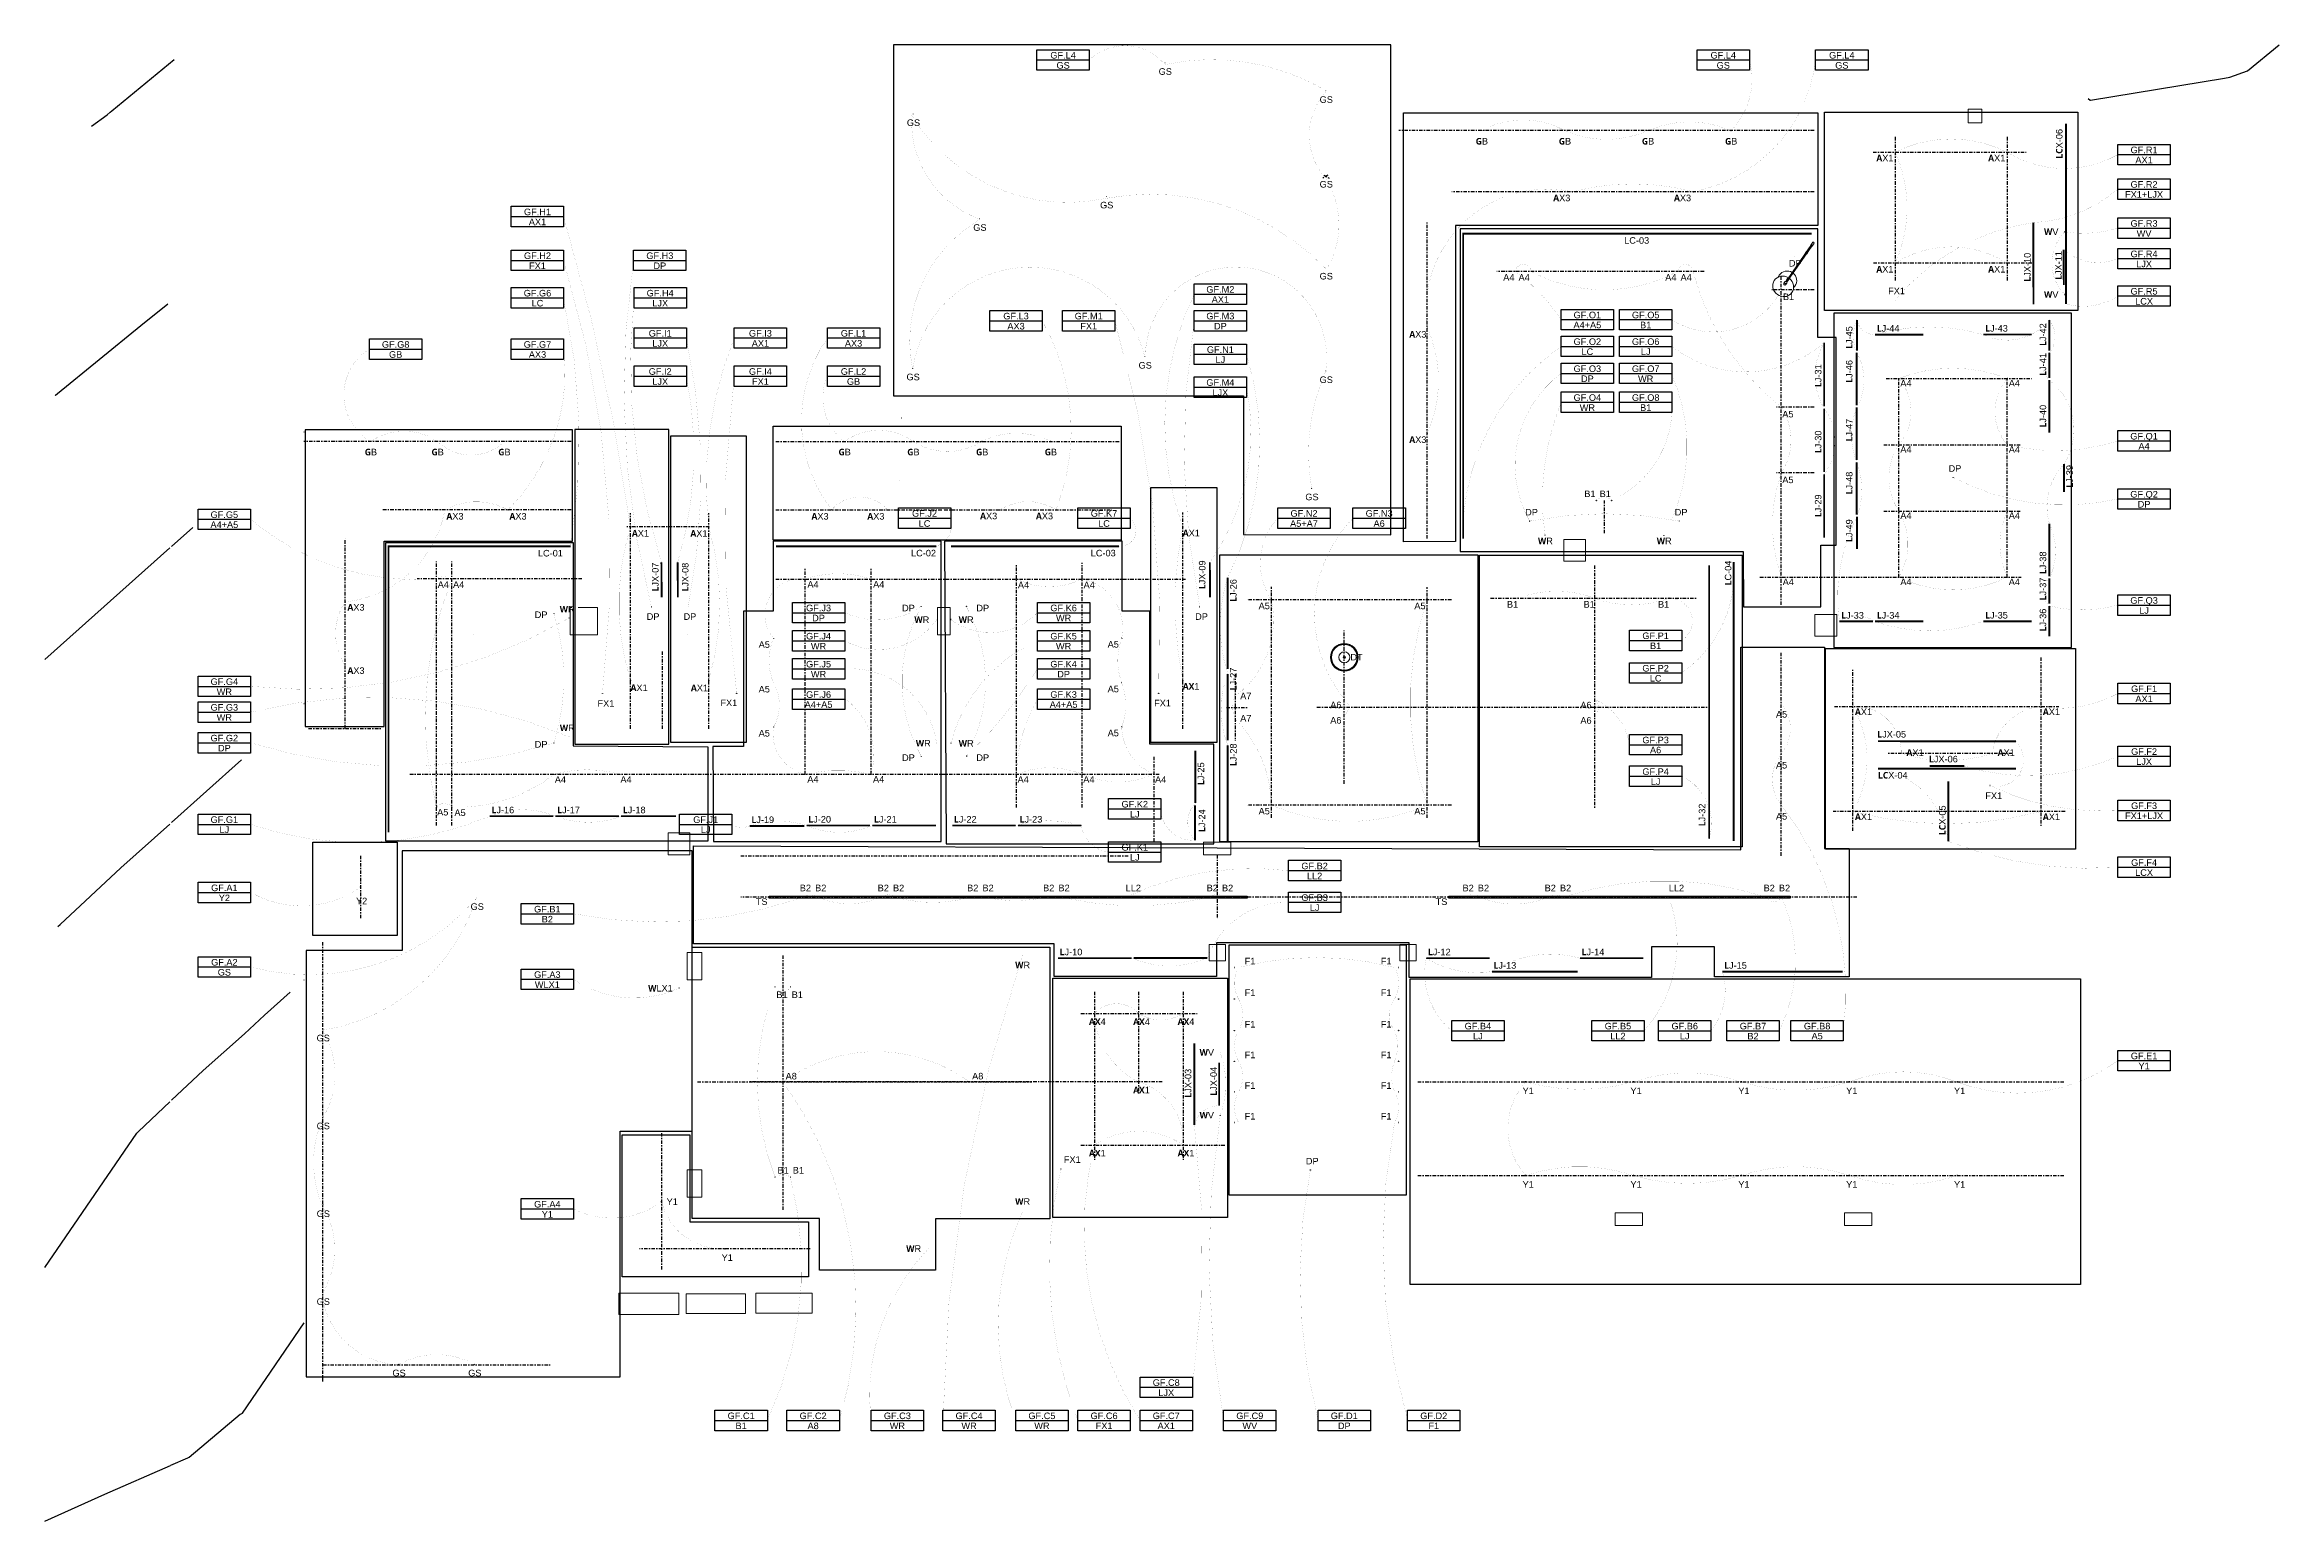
# Model space of a CAD drawing. Header units: millimetres. Extents: x 47511 to 319330, y -16764 to 12078.
# Drawn here: x 169782 to 210608, y -16764 to 10205 of the extents above; entities that cross this region are included whole.
import ezdxf

# ---------------------------------------------------------------- set-up
doc = ezdxf.new("R2010")
doc.units = ezdxf.units.MM
for name, pattern in [('ACAD_ISO02W100', [15, 12, -3]), ('Center 1_4_', [13.49375, 6.35, -2.38125, 2.38125, -2.38125]), ('Dash - Tight', [4.5, 3, -1.5]), ('DASHDOT', [25.4, 12.7, -6.35, 0, -6.35])]:
    doc.linetypes.add(name, pattern=pattern)
doc.layers.add('0-CountArea', color=152, linetype='Continuous', plot=False, transparency=0.5)
for name, color, linetype, lineweight in [('A-LABEL-GF', 7, 'Continuous', 9), ('E-EQPM', 7, 'Continuous', 5), ('E-LITE-EQPM', 7, 'Continuous', 5), ('E-LUM-BLD', 91, 'Continuous', 30), ('E-LUM-CIRC', 5, 'Dash - Tight', 30), ('E-LUM-DIM', 7, 'Center 1_4_', 30), ('E-LUM-DL', 131, 'Continuous', 30), ('E-LUM-FL', 21, 'Continuous', 30), ('E-LUM-FLMP', 105, 'Continuous', 30), ('E-LUM-GFIT', 252, 'Continuous', 30), ('E-LUM-LED', 20, 'DASHDOT', 30), ('E-LUM-LL', 175, 'Continuous', 30), ('E-LUM-PDT', 135, 'Continuous', 30), ('E-LUM-SP', 143, 'Continuous', 30), ('E-LUM-SPK', 71, 'Continuous', 30), ('E-LUM-TLMP', 33, 'Continuous', 30), ('E-LUM-TRK', 31, 'Continuous', 30), ('E-LUM-WL', 201, 'Continuous', 30), ('Primary Contours', 7, 'Continuous', 25), ('S-COLS', 7, 'Continuous', 5)]:
    doc.layers.add(name, color=color, linetype=linetype, lineweight=lineweight)
doc.styles.add('1-1', font='Yu Gothic UI Semibold.ttf', dxfattribs={"height": 1.5})
doc.styles.add('Arial_1', font='arial.ttf', dxfattribs={"height": 120})

msp = doc.modelspace()

# ---------------------------------------------------------------- texts
at = {"layer": 'A-LABEL-GF', "ltscale": 10, "char_height": 1, "width": 40.59, "attachment_point": 1, "style": '1-1'}
for s, insert in [('EXTERIOR', (188849, 8351)), ('{\\fYu Gothic UI Semibold|b1|i0|c128|p34;TERRACE }3', (198615, 7938)), ('HER EN-SUITE', (204362, 6922)), ('MAIN BEDROOM', (198161, 2644)), ('{\\fYu Gothic UI Semibold|b1|i0|c128|p34;TERRACE }2', (185397, 2240)), ('TERRACE 1', (175119, 2012)), ('ES 0{\\fYu Gothic UI Semibold|b1|i0|c128|p34;3}', (190529, 1972)), ('HIS/HER DRESSER', (204324, 1787)), ('{\\fYu Gothic UI Semibold|b1|i0|c128|p34;BEDROOM} 2', (184368, 792)), ('BEDROOM{\\fYu Gothic UI Semibold|b1|i0|c128|p34; 1}', (177613, -573)), ('{\\fYu Gothic UI Semibold|b1|i0|c128|p34;ES }0{\\fYu Gothic UI Semibold|b1|i0|c128|p34;1}', (180268, -566)), ('{\\fYu Gothic UI Semibold|b1|i0|c128|p34;ES 0}2', (181530, -573)), ('OFFICE/LIB', (193537, -580)), ('BEDROOM 3', (186990, -909)), ('TV/LOUNGE', (197526, -1234)), ('HIS EN-SUITE', (204780, -1335)), ('CORRIDOR', (194145, -5006)), ('POOL PUMP', (175136, -5615)), ('STAIRS', (192974, -6806)), ('KIDS PLAY ROOM', (186048, -9214)), ('KIDS WC', (189347, -9239)), ('TECH', (198054, -9635)), ('STORE', (182369, -11512)), ('KIDS OUTDOOR PLAY AREA', (176235, -12428))]:
    msp.add_mtext(s, dxfattribs=dict(at, insert=insert))
at = {"layer": 'E-LUM-BLD', "color": 7, "lineweight": 0, "char_height": 120, "attachment_point": 1, "style": 'Arial_1'}
for insert in [(195927, 8501), (197445, 8501), (198963, 8501), (200481, 8501), (175629, 2825), (176849, 2825), (178069, 2825), (184285, 2825), (185541, 2825), (186797, 2825), (188052, 2825)]:
    msp.add_mtext_dynamic_manual_height_columns('{\\fYu Gothic UI Semibold|b1|i0|c128|p34;G}B', width=41.12, gutter_width=597, heights=[0], dxfattribs=dict(at, insert=insert))
at = {"layer": 'E-LUM-CIRC', "color": 7, "lineweight": 0, "char_height": 120, "attachment_point": 1, "style": 'Arial_1'}
for s, insert in [('\\pxqc;GF.L4', (187910, 10072)), ('\\pxqc;GS', (187910, 9888)), ('\\pxqc;GF.L4', (199971, 10072)), ('\\pxqc;GS', (199971, 9888)), ('\\pxqc;GF.L4', (202137, 10072)), ('\\pxqc;GS', (202137, 9888)), ('\\pxqc;GF.R1', (207659, 8343)), ('\\pxqc;AX1', (207659, 8159)), ('\\pxqc;FX1+LJX', (207659, 7530)), ('\\pxqc;GF.R2', (207659, 7713)), ('\\pxqc;GF.H1', (178307, 7211)), ('\\pxqc;AX1', (178307, 7028)), ('\\pxqc;GF.R3', (207659, 7000)), ('\\pxqc;WV', (207659, 6817)), ('\\pxqc;GF.H2', (178307, 6411)), ('\\pxqc;FX1', (178307, 6227)), ('\\pxqc;GF.H3', (180542, 6411)), ('\\pxqc;DP', (180542, 6227)), ('\\pxqc;GF.R4', (207659, 6443)), ('\\pxqc;LJX', (207659, 6260)), ('\\pxqc;GF.G6', (178307, 5727)), ('\\pxqc;GF.H4', (180549, 5727)), ('\\pxqc;GF.M2', (190783, 5795)), ('\\pxqc;GF.R5', (207659, 5761)), ('\\pxqc;LC', (178307, 5544)), ('\\pxqc;LJX', (180549, 5544)), ('\\pxqc;GF.L3', (187050, 5308)), ('\\pxqc;GF.M1', (188378, 5308)), ('\\pxqc;GF.M3', (190783, 5308)), ('\\pxqc;AX1', (190783, 5612)), ('\\pxqc;GF.O1', (197488, 5328)), ('\\pxqc;GF.O5', (198554, 5328)), ('\\pxqc;LCX', (207659, 5578)), ('\\pxqc;GF.I1', (180549, 4993)), ('\\pxqc;GF.I3', (182380, 4993)), ('\\pxqc;GF.L1', (184081, 4993)), ('\\pxqc;AX3', (187050, 5124)), ('\\pxqc;FX1', (188378, 5124)), ('\\pxqc;DP', (190783, 5124)), ('\\pxqc;A4+A5', (197488, 5145)), ('\\pxqc;B1', (198554, 5145)), ('\\pxqc;GF.G8', (175716, 4790)), ('\\pxqc;GB', (175716, 4607)), ('\\pxqc;GF.G7', (178307, 4790)), ('\\pxqc;AX3', (178307, 4607)), ('\\pxqc;LJX', (180549, 4810)), ('\\pxqc;AX1', (182380, 4810)), ('\\pxqc;AX3', (184081, 4810)), ('\\pxqc;GF.N1', (190783, 4696)), ('\\pxqc;LJ', (190783, 4512)), ('\\pxqc;GF.O2', (197488, 4841)), ('\\pxqc;LC', (197488, 4658)), ('\\pxqc;GF.O6', (198554, 4841)), ('\\pxqc;LJ', (198554, 4658)), ('\\pxqc;GF.I2', (180549, 4296)), ('\\pxqc;LJX', (180549, 4113)), ('\\pxqc;GF.I4', (182380, 4296)), ('\\pxqc;FX1', (182380, 4113)), ('\\pxqc;GF.L2', (184081, 4296)), ('\\pxqc;GB', (184081, 4113)), ('\\pxqc;GF.M4', (190783, 4095)), ('\\pxqc;GF.O3', (197488, 4347)), ('\\pxqc;DP', (197488, 4164)), ('\\pxqc;GF.O7', (198554, 4347)), ('\\pxqc;WR', (198554, 4164)), ('\\pxqc;LJX', (190783, 3912)), ('\\pxqc;GF.O4', (197488, 3820)), ('\\pxqc;GF.O8', (198554, 3820)), ('\\pxqc;WR', (197488, 3636)), ('\\pxqc;B1', (198554, 3636)), ('\\pxqc;GF.Q1', (207659, 3114)), ('\\pxqc;A4', (207659, 2931)), ('\\pxqc;GF.Q2', (207659, 2054)), ('\\pxqc;GF.G5', (172586, 1681)), ('\\pxqc;GF.J2', (185378, 1704)), ('\\pxqc;GF.K7', (188657, 1704)), ('\\pxqc;GF.N2', (192311, 1704)), ('\\pxqc;GF.N3', (193684, 1704)), ('\\pxqc;DP', (207659, 1871)), ('\\pxqc;A4+A5', (172586, 1498)), ('\\pxqc;LC', (185378, 1520)), ('\\pxqc;LC', (188657, 1520)), ('\\pxqc;A5+A7', (192311, 1520)), ('\\pxqc;A6', (193684, 1520)), ('\\pxqc;GF.Q3', (207659, 115)), ('\\pxqc;GF.J3', (183442, -23)), ('\\pxqc;DP', (183442, -206)), ('\\pxqc;GF.K6', (187919, -23)), ('\\pxqc;WR', (187919, -206)), ('\\pxqc;LJ', (207659, -69)), ('\\pxqc;GF.J4', (183442, -538)), ('\\pxqc;WR', (183442, -721)), ('\\pxqc;GF.K5', (187919, -538)), ('\\pxqc;WR', (187919, -721)), ('\\pxqc;GF.P1', (198735, -531)), ('\\pxqc;B1', (198735, -714)), ('\\pxqc;GF.J5', (183442, -1049)), ('\\pxqc;GF.K4', (187919, -1049)), ('\\pxqc;GF.P2', (198735, -1124)), ('\\pxqc;GF.G4', (172586, -1369)), ('\\pxqc;WR', (172586, -1553)), ('\\pxqc;GF.J6', (183442, -1604)), ('\\pxqc;WR', (183442, -1232)), ('\\pxqc;GF.K3', (187919, -1604)), ('\\pxqc;DP', (187919, -1232)), ('\\pxqc;LC', (198735, -1307)), ('\\pxqc;GF.F1', (207659, -1499)), ('\\pxqc;GF.G3', (172586, -1839)), ('\\pxqc;WR', (172586, -2023)), ('\\pxqc;A4+A5', (183442, -1787)), ('\\pxqc;A4+A5', (187919, -1787)), ('\\pxqc;AX1', (207659, -1683)), ('\\pxqc;GF.G2', (172586, -2400)), ('\\pxqc;GF.P3', (198735, -2435)), ('\\pxqc;DP', (172586, -2583)), ('\\pxqc;A6', (198735, -2618)), ('\\pxqc;GF.F2', (207659, -2646)), ('\\pxqc;LJX', (207659, -2829)), ('\\pxqc;GF.P4', (198735, -3012)), ('\\pxqc;LJ', (198735, -3195)), ('\\pxqc;GF.K2', (189219, -3607)), ('\\pxqc;GF.F3', (207659, -3635)), ('\\pxqc;GF.G1', (172586, -3889)), ('\\pxqc;LJ', (172586, -4073)), ('\\pxqc;GF.J1', (181380, -3889)), ('\\pxqc;LJ', (181380, -4073)), ('\\pxqc;LJ', (189219, -3790)), ('\\pxqc;FX1+LJX', (207659, -3818)), ('\\pxqc;GF.K1', (189219, -4395)), ('\\pxqc;LJ', (189219, -4578)), ('\\pxqc;GF.B2', (192505, -4735)), ('\\pxqc;GF.F4', (207659, -4673)), ('\\pxqc;LCX', (207659, -4856)), ('\\pxqc;GF.A1', (172586, -5135)), ('\\pxqc;LL2', (192505, -4918)), ('\\pxqc;Y2', (172586, -5318)), ('\\pxqc;GF.B1', (178487, -5524)), ('\\pxqc;B2', (178487, -5707)), ('\\pxqc;GF.B3', (192505, -5313)), ('\\pxqc;LJ', (192505, -5496)), ('\\pxqc;GF.A2', (172586, -6494)), ('\\pxqc;GS', (172586, -6677)), ('\\pxqc;GF.A3', (178487, -6720)), ('\\pxqc;WLX1', (178487, -6903)), ('\\pxqc;GF.B4', (195488, -7660)), ('\\pxqc;GF.B5', (198047, -7660)), ('\\pxqc;GF.B6', (199267, -7660)), ('\\pxqc;GF.B7', (200514, -7660)), ('\\pxqc;GF.B8', (201686, -7660)), ('\\pxqc;LJ', (195488, -7843)), ('\\pxqc;LL2', (198047, -7843)), ('\\pxqc;LJ', (199267, -7843)), ('\\pxqc;B2', (200514, -7843)), ('\\pxqc;A5', (201686, -7843)), ('\\pxqc;GF.E1', (207659, -8205)), ('\\pxqc;Y1', (207659, -8388)), ('\\pxqc;GF.A4', (178487, -10913)), ('\\pxqc;Y1', (178487, -11097)), ('\\pxqc;GF.C8', (189794, -14171)), ('\\pxqc;LJX', (189794, -14355)), ('\\pxqc;GF.C1', (182028, -14778)), ('\\pxqc;B1', (182028, -14961)), ('\\pxqc;GF.C2', (183343, -14778)), ('\\pxqc;A8', (183343, -14961)), ('\\pxqc;GF.C3', (184882, -14778)), ('\\pxqc;WR', (184882, -14961)), ('\\pxqc;GF.C4', (186192, -14778)), ('\\pxqc;WR', (186192, -14961)), ('\\pxqc;GF.C5', (187523, -14778)), ('\\pxqc;WR', (187523, -14961)), ('\\pxqc;GF.C6', (188659, -14778)), ('\\pxqc;FX1', (188659, -14961)), ('\\pxqc;GF.C7', (189794, -14778)), ('\\pxqc;AX1', (189794, -14961)), ('\\pxqc;GF.C9', (191321, -14778)), ('\\pxqc;WV', (191321, -14961)), ('\\pxqc;GF.D1', (193047, -14778)), ('\\pxqc;DP', (193047, -14961)), ('\\pxqc;GF.D2', (194682, -14778)), ('\\pxqc;F1', (194682, -14961))]:
    msp.add_mtext_dynamic_manual_height_columns(s, width=956.47, gutter_width=597, heights=[0], dxfattribs=dict(at, insert=insert))
at = {"layer": 'E-LUM-DL', "color": 7, "lineweight": 0, "char_height": 120, "attachment_point": 1, "style": 'Arial_1'}
for s, width, insert in [('{\\fYu Gothic UI Semibold|b1|i0|c128|p34;A}X1', 41.12, (203246, 8194)), ('{\\fYu Gothic UI Semibold|b1|i0|c128|p34;A}X1', 41.12, (205289, 8194)), ('{\\fYu Gothic UI Semibold|b1|i0|c128|p34;A}X3', 41.12, (197342, 7466)), ('{\\fYu Gothic UI Semibold|b1|i0|c128|p34;A}X3', 41.12, (199549, 7466)), ('{\\fYu Gothic UI Semibold|b1|i0|c128|p34;A}X1', 41.12, (203246, 6164)), ('{\\fYu Gothic UI Semibold|b1|i0|c128|p34;A}X1', 41.12, (205289, 6164)), ('A4', 41.12, (196429, 6015)), ('A4', 41.12, (196709, 6015)), ('A4', 41.12, (199389, 6015)), ('A4', 41.12, (199669, 6015)), ('{\\fYu Gothic UI Semibold|b1|i0|c128|p34;A}X3', 41.12, (194713, 4975)), ('A4', 41.12, (203684, 4083)), ('A4', 41.12, (205665, 4083)), ('A5', 41.12, (201528, 3517)), ('{\\fYu Gothic UI Semibold|b1|i0|c128|p34;A}X3', 41.12, (194713, 3051)), ('A4', 41.12, (203684, 2873)), ('A4', 41.12, (205665, 2873)), ('A5', 41.12, (201528, 2317)), ('{\\fYu Gothic UI Semibold|b1|i0|c128|p34;A}X3', 41.12, (177121, 1652)), ('{\\fYu Gothic UI Semibold|b1|i0|c128|p34;A}X3', 41.12, (178273, 1652)), ('{\\fYu Gothic UI Semibold|b1|i0|c128|p34;A}X3', 41.12, (183791, 1651)), ('{\\fYu Gothic UI Semibold|b1|i0|c128|p34;A}X3', 41.12, (184811, 1651)), ('{\\fYu Gothic UI Semibold|b1|i0|c128|p34;A}X3', 41.12, (186872, 1657)), ('{\\fYu Gothic UI Semibold|b1|i0|c128|p34;A}X3', 41.12, (187892, 1657)), ('A4', 41.12, (203684, 1664)), ('A4', 41.12, (205665, 1664)), ('{\\fYu Gothic UI Semibold|b1|i0|c128|p34;A}X1', 41.12, (180510, 1340)), ('{\\fYu Gothic UI Semibold|b1|i0|c128|p34;A}X1', 41.12, (181579, 1338)), ('{\\fYu Gothic UI Semibold|b1|i0|c128|p34;A}X1', 41.12, (190574, 1345)), ('A4', 41.12, (201535, 454)), ('A4', 41.12, (203684, 454)), ('A4', 41.12, (205665, 454)), ('A4', 41.12, (176962, 404)), ('A4', 41.12, (177242, 404)), ('A4', 41.12, (183717, 408)), ('A4', 41.12, (184917, 408)), ('A4', 41.12, (187562, 397)), ('A4', 41.12, (188762, 397)), ('A5', 41.12, (191960, 15)), ('A5', 41.12, (194805, 15)), ('{\\fYu Gothic UI Semibold|b1|i0|c128|p34;A}X3', 41.12, (175313, -12)), ('A5', 41.12, (182826, -691)), ('A5', 41.12, (189202, -687)), ('{\\fYu Gothic UI Semibold|b1|i0|c128|p34;A}X3', 41.12, (175313, -1167)), ('{\\fYu Gothic UI Semibold|b1|i0|c128|p34;A}X1', 41.12, (180485, -1481)), ('{\\fYu Gothic UI Semibold|b1|i0|c128|p34;A}X1', 41.12, (181588, -1484)), ('A5', 41.12, (182826, -1506)), ('A5', 41.12, (189202, -1502)), ('{\\fYu Gothic UI Semibold|b1|i0|c128|p34;A\\fYu Gothic UI Semibold|b1|i0|c0|p34;X}1', 41.12, (190574, -1455)), ('A7', 41.12, (191624, -1631)), ('A7', 41.12, (191624, -2039)), ('A6', 120, (193269, -1794)), ('A6', 120, (197839, -1797)), ('A5', 41.12, (201412, -1965)), ('{\\fYu Gothic UI Semibold|b1|i0|c128|p34;A}X1', 41.12, (202855, -1919)), ('{\\fYu Gothic UI Semibold|b1|i0|c128|p34;A}X1', 41.12, (206288, -1919)), ('A5', 41.12, (182826, -2311)), ('A5', 41.12, (189202, -2307)), ('A6', 120, (193269, -2074)), ('A6', 120, (197839, -2077)), ('{\\fYu Gothic UI Semibold|b1|i0|c128|p34;A}X1', 41.12, (203797, -2665)), ('{\\fYu Gothic UI Semibold|b1|i0|c128|p34;A}X1', 41.12, (205462, -2665)), ('A4', 41.12, (179102, -3156)), ('A4', 41.12, (180300, -3156)), ('A4', 41.12, (183715, -3152)), ('A4', 41.12, (184915, -3152)), ('A4', 41.12, (187556, -3155)), ('A4', 41.12, (188756, -3155)), ('A4', 41.12, (190068, -3155)), ('A5', 41.12, (201412, -2895)), ('A5', 41.12, (176952, -3753)), ('A5', 41.12, (177268, -3762)), ('A5', 41.12, (191960, -3734)), ('A5', 41.12, (194805, -3734)), ('A5', 41.12, (201412, -3829)), ('{\\fYu Gothic UI Semibold|b1|i0|c128|p34;A}X1', 41.12, (202855, -3837)), ('{\\fYu Gothic UI Semibold|b1|i0|c128|p34;A}X1', 41.12, (206288, -3837)), ('{\\fYu Gothic UI Semibold|b1|i0|c128|p34;A\\fYu Gothic UI Semibold|b1|i0|c0|p34;X}4', 41.12, (188861, -7579)), ('{\\fYu Gothic UI Semibold|b1|i0|c128|p34;A\\fYu Gothic UI Semibold|b1|i0|c0|p34;X}4', 41.12, (189668, -7580)), ('{\\fYu Gothic UI Semibold|b1|i0|c128|p34;A\\fYu Gothic UI Semibold|b1|i0|c0|p34;X}4', 41.12, (190481, -7579)), ('A8', 41.12, (183318, -8574)), ('A8', 41.12, (186726, -8574)), ('{\\fYu Gothic UI Semibold|b1|i0|c128|p34;A\\fYu Gothic UI Semibold|b1|i0|c0|p34;X}1', 41.12, (189668, -8828)), ('{\\fYu Gothic UI Semibold|b1|i0|c128|p34;A\\fYu Gothic UI Semibold|b1|i0|c0|p34;X}1', 41.12, (188861, -9980)), ('{\\fYu Gothic UI Semibold|b1|i0|c128|p34;A\\fYu Gothic UI Semibold|b1|i0|c0|p34;X}1', 41.12, (190481, -9980))]:
    msp.add_mtext_dynamic_manual_height_columns(s, width=width, gutter_width=597, heights=[0], dxfattribs=dict(at, insert=insert))
at = {"layer": 'E-LUM-FL', "color": 7, "lineweight": 0, "char_height": 120, "attachment_point": 1, "style": 'Arial_1'}
for insert in [(203461, 5768), (179882, -1767), (182128, -1755), (190051, -1760), (205237, -3452), (188402, -10098)]:
    msp.add_mtext_dynamic_manual_height_columns('FX1', width=41.12, gutter_width=597, heights=[0], dxfattribs=dict(at, insert=insert))
at = {"layer": 'E-LUM-FLMP', "color": 7, "lineweight": 0, "insert": (201648, 6273), "char_height": 120, "attachment_point": 1, "style": 'Arial_1'}
msp.add_mtext_dynamic_manual_height_columns('DF', width=41.12, gutter_width=597, heights=[0], dxfattribs=at)
at = {"layer": 'E-LUM-LED', "color": 7, "lineweight": 0, "char_height": 120, "attachment_point": 1, "rotation": 90, "style": 'Arial_1'}
for s, heights, insert in [('{\\fYu Gothic UI Semibold|b1|i0|c128|p34;LC}X-06', [0], (206527, 8124)), ('{\\fYu Gothic UI Semibold|b1|i0|c128|p34;L}JX-10', [2.03], (205945, 5878)), ('{\\fYu Gothic UI Semibold|b1|i0|c128|p34;L}JX-11', [2.03], (206513, 5910)), ('{\\fYu Gothic UI Semibold|b1|i0|c128|p34;L}J-45', [2.03], (202690, 4649)), ('{\\fYu Gothic UI Semibold|b1|i0|c128|p34;L}J-42', [2.03], (206229, 4703)), ('{\\fYu Gothic UI Semibold|b1|i0|c128|p34;L}J-41', [2.03], (206229, 4159)), ('{\\fYu Gothic UI Semibold|b1|i0|c128|p34;L}J-31', [2.03], (202123, 3952)), ('{\\fYu Gothic UI Semibold|b1|i0|c128|p34;L}J-46', [2.03], (202690, 4031)), ('{\\fYu Gothic UI Semibold|b1|i0|c128|p34;L}J-47', [2.03], (202690, 2958)), ('{\\fYu Gothic UI Semibold|b1|i0|c128|p34;L}J-40', [2.03], (206229, 3213)), ('{\\fYu Gothic UI Semibold|b1|i0|c128|p34;L}J-30', [2.03], (202123, 2744)), ('{\\fYu Gothic UI Semibold|b1|i0|c128|p34;L}J-39', [2.03], (206716, 2114)), ('{\\fYu Gothic UI Semibold|b1|i0|c128|p34;L}J-48', [2.03], (202690, 1992)), ('{\\fYu Gothic UI Semibold|b1|i0|c128|p34;L}J-29', [2.03], (202123, 1577)), ('{\\fYu Gothic UI Semibold|b1|i0|c128|p34;L}J-49', [2.03], (202690, 1122)), ('{\\fYu Gothic UI Semibold|b1|i0|c128|p34;L}J-38', [2.03], (206229, 535)), ('{\\fYu Gothic UI Semibold|b1|i0|c128|p34;L}JX-07', [2.03], (180877, 219)), ('{\\fYu Gothic UI Semibold|b1|i0|c128|p34;L}JX-08', [2.03], (181424, 217)), ('{\\fYu Gothic UI Semibold|b1|i0|c128|p34;L}JX-09', [2.03], (190869, 260)), ('{\\fYu Gothic UI Semibold|b1|i0|c128|p34;L}J-26', [2.03], (191438, 30)), ('{\\fYu Gothic UI Semibold|b1|i0|c128|p34;L}C-04', [2.03], (200478, 330)), ('{\\fYu Gothic UI Semibold|b1|i0|c128|p34;L}J-37', [2.03], (206229, 57)), ('{\\fYu Gothic UI Semibold|b1|i0|c128|p34;L}J-36', [2.03], (206229, -510)), ('{\\fYu Gothic UI Semibold|b1|i0|c128|p34;L}J-27', [2.03], (191438, -1587)), ('{\\fYu Gothic UI Semibold|b1|i0|c128|p34;L}J-28', [2.03], (191438, -2972)), ('{\\fYu Gothic UI Semibold|b1|i0|c128|p34;L}J-25', [2.03], (190846, -3317)), ('{\\fYu Gothic UI Semibold|b1|i0|c128|p34;L}J-32', [2.03], (200002, -4070)), ('{\\fYu Gothic UI Semibold|b1|i0|c128|p34;L}J-24', [2.03], (190864, -4174)), ('{\\fYu Gothic UI Semibold|b1|i0|c128|p34;LC}X-05', [0], (204392, -4231)), ('{\\fYu Gothic UI Semibold|b1|i0|c128|p34;L}JX-03', [2.03], (190611, -9027)), ('{\\fYu Gothic UI Semibold|b1|i0|c128|p34;L}JX-04', [2.03], (191077, -8990))]:
    msp.add_mtext_dynamic_manual_height_columns(s, width=41.12, gutter_width=597, heights=heights, dxfattribs=dict(at, insert=insert))
at = {"layer": 'E-LUM-LED', "color": 7, "lineweight": 0, "char_height": 120, "attachment_point": 1, "style": 'Arial_1'}
for s, heights, insert in [('LC-03', [0], (198639, 6690)), ('{\\fYu Gothic UI Semibold|b1|i0|c128|p34;L}J-44', [2.03], (203254, 5083)), ('{\\fYu Gothic UI Semibold|b1|i0|c128|p34;L}J-43', [2.03], (205234, 5084)), ('LC-01', [0], (178793, 978)), ('LC-02', [0], (185610, 979)), ('LC-03', [0], (188893, 979)), ('{\\fYu Gothic UI Semibold|b1|i0|c128|p34;L}J-33', [2.03], (202604, -157)), ('{\\fYu Gothic UI Semibold|b1|i0|c128|p34;L}J-34', [2.03], (203254, -157)), ('{\\fYu Gothic UI Semibold|b1|i0|c128|p34;L}J-35', [2.03], (205234, -156)), ('{\\fYu Gothic UI Semibold|b1|i0|c128|p34;L}JX-05', [2.03], (203263, -2330)), ('{\\fYu Gothic UI Semibold|b1|i0|c128|p34;L}JX-06', [2.03], (204208, -2783)), ('{\\fYu Gothic UI Semibold|b1|i0|c128|p34;LC}X-04', [0], (203276, -3078)), ('{\\fYu Gothic UI Semibold|b1|i0|c128|p34;L}J-16', [2.03], (177946, -3713)), ('{\\fYu Gothic UI Semibold|b1|i0|c128|p34;L}J-17', [2.03], (179146, -3713)), ('{\\fYu Gothic UI Semibold|b1|i0|c128|p34;L}J-18', [2.03], (180346, -3713)), ('{\\fYu Gothic UI Semibold|b1|i0|c128|p34;L}J-19', [2.03], (182694, -3891)), ('{\\fYu Gothic UI Semibold|b1|i0|c128|p34;L}J-20', [2.03], (183734, -3883)), ('{\\fYu Gothic UI Semibold|b1|i0|c128|p34;L}J-21', [2.03], (184934, -3883)), ('{\\fYu Gothic UI Semibold|b1|i0|c128|p34;L}J-22', [2.03], (186394, -3883)), ('{\\fYu Gothic UI Semibold|b1|i0|c128|p34;L}J-23', [2.03], (187594, -3883)), ('TS', [0], (182774, -5387)), ('TS', [0], (195194, -5387)), ('{\\fYu Gothic UI Semibold|b1|i0|c128|p34;L}J-10', [2.03], (188326, -6307)), ('{\\fYu Gothic UI Semibold|b1|i0|c128|p34;L}J-12', [2.03], (195054, -6307)), ('{\\fYu Gothic UI Semibold|b1|i0|c128|p34;L}J-14', [2.03], (197862, -6307)), ('{\\fYu Gothic UI Semibold|b1|i0|c128|p34;L}J-13', [2.03], (196253, -6551)), ('{\\fYu Gothic UI Semibold|b1|i0|c128|p34;L}J-15', [2.03], (200466, -6551))]:
    msp.add_mtext_dynamic_manual_height_columns(s, width=41.12, gutter_width=597, heights=heights, dxfattribs=dict(at, insert=insert))
at = {"layer": 'E-LUM-LL', "color": 7, "lineweight": 0, "char_height": 120, "attachment_point": 1, "style": 'Arial_1'}
for s, insert in [('LL2', (189531, -5137)), ('LL2', (199454, -5137)), ('Y2', (175470, -5374)), ('F1', (191704, -6473)), ('F1', (194193, -6473)), ('F1', (191704, -7049)), ('F1', (194193, -7049)), ('F1', (191704, -7626)), ('F1', (194193, -7626)), ('F1', (191704, -8186)), ('F1', (194193, -8186)), ('F1', (191704, -8746)), ('F1', (194193, -8746)), ('Y1', (196783, -8843)), ('Y1', (198753, -8843)), ('Y1', (200724, -8843)), ('Y1', (202695, -8843)), ('Y1', (204665, -8843)), ('F1', (191704, -9306)), ('F1', (194193, -9306)), ('Y1', (196783, -10552)), ('Y1', (198753, -10552)), ('Y1', (200724, -10552)), ('Y1', (202695, -10552)), ('Y1', (204665, -10552)), ('Y1', (181145, -10866)), ('Y1', (182150, -11888))]:
    msp.add_mtext_dynamic_manual_height_columns(s, width=41.12, gutter_width=597, heights=[0], dxfattribs=dict(at, insert=insert))
at = {"layer": 'E-LUM-PDT', "color": 7, "lineweight": 0, "char_height": 120, "attachment_point": 1, "style": 'Arial_1'}
for insert in [(204566, 2525), (196830, 1726), (199562, 1726), (178735, -146), (180781, -180), (181454, -180), (185446, -24), (186804, -24), (190801, -180), (178735, -2514), (185446, -2756), (186804, -2756), (192823, -10126)]:
    msp.add_mtext_dynamic_manual_height_columns('DP', width=41.12, gutter_width=597, heights=[0], dxfattribs=dict(at, insert=insert))
at = {"layer": 'E-LUM-SP', "color": 7, "lineweight": 0, "char_height": 120, "attachment_point": 1, "style": 'Arial_1'}
for s, insert in [('B1', (201539, 5661)), ('B1', (197910, 2062)), ('B1', (198190, 2062)), ('B1', (196497, 43)), ('B1', (197897, 43)), ('B1', (199257, 43)), ('B2', (183578, -5137)), ('B2', (183858, -5137)), ('B2', (185001, -5137)), ('B2', (185281, -5137)), ('B2', (186635, -5137)), ('B2', (186915, -5137)), ('B2', (188023, -5137)), ('B2', (188303, -5137)), ('B2', (191011, -5137)), ('B', (191011, -5137)), ('B2', (191291, -5137)), ('B', (191291, -5137)), ('B2', (195686, -5137)), ('B2', (195966, -5137)), ('B2', (197186, -5137)), ('B2', (197466, -5137)), ('B2', (201186, -5137)), ('B2', (201466, -5137)), ('B1', (183150, -7087)), ('B1', (183430, -7087)), ('B1', (183169, -10293)), ('B1', (183449, -10293))]:
    msp.add_mtext_dynamic_manual_height_columns(s, width=41.12, gutter_width=597, heights=[0], dxfattribs=dict(at, insert=insert))
at = {"layer": 'E-LUM-SPK', "color": 7, "lineweight": 0, "char_height": 120, "attachment_point": 1, "style": 'Arial_1'}
for insert in [(190134, 9775), (193075, 9263), (185533, 8840), (193075, 7716), (189064, 7335), (186747, 6926), (193075, 6037), (185527, 4196), (189767, 4409), (193075, 4146), (192814, 2005), (177563, -5477), (174750, -7878), (174751, -9483), (174751, -11087), (174751, -12692), (176135, -13995), (177519, -13996)]:
    msp.add_mtext_dynamic_manual_height_columns('GS', width=41.12, gutter_width=597, heights=[0], dxfattribs=dict(at, insert=insert))
at = {"layer": 'E-LUM-TLMP', "color": 7, "lineweight": 0, "insert": (193637, -921), "char_height": 120, "attachment_point": 1, "style": 'Arial_1'}
msp.add_mtext_dynamic_manual_height_columns('DT', width=41.12, gutter_width=597, heights=[0], dxfattribs=at)
at = {"layer": 'E-LUM-WL', "color": 7, "lineweight": 0, "char_height": 120, "attachment_point": 1, "style": 'Arial_1'}
for s, insert in [('{\\fYu Gothic UI Semibold|b1|i0|c128|p34;W}V', (206310, 6848)), ('{\\fYu Gothic UI Semibold|b1|i0|c128|p34;W}V', (206310, 5702)), ('{\\fYu Gothic UI Semibold|b1|i0|c128|p34;W}R', (197064, 1202)), ('{\\fYu Gothic UI Semibold|b1|i0|c128|p34;W}R', (199234, 1202)), ('{\\fYu Gothic UI Semibold|b1|i0|c128|p34;W}R', (179192, -44)), ('{\\fYu Gothic UI Semibold|b1|i0|c128|p34;W}R', (185671, -237)), ('{\\fYu Gothic UI Semibold|b1|i0|c128|p34;W}R', (186481, -237)), ('{\\fYu Gothic UI Semibold|b1|i0|c128|p34;W}R', (179194, -2213)), ('{\\fYu Gothic UI Semibold|b1|i0|c128|p34;W}R', (185698, -2493)), ('{\\fYu Gothic UI Semibold|b1|i0|c128|p34;W}R', (186481, -2496)), ('{\\fYu Gothic UI Semibold|b1|i0|c128|p34;W}R', (187513, -6544)), ('{\\fYu Gothic UI Semibold|b1|i0|c128|p34;W}LX1', (180808, -6968)), ('{\\fYu Gothic UI Semibold|b1|i0|c128|p34;W}V', (190882, -8141)), ('{\\fYu Gothic UI Semibold|b1|i0|c128|p34;W}V', (190882, -9287)), ('{\\fYu Gothic UI Semibold|b1|i0|c128|p34;W}R', (187513, -10863)), ('{\\fYu Gothic UI Semibold|b1|i0|c128|p34;W}R', (185522, -11724))]:
    msp.add_mtext_dynamic_manual_height_columns(s, width=41.12, gutter_width=597, heights=[0], dxfattribs=dict(at, insert=insert))

# ---------------------------------------------------------------- blocks, each defined once
blk = doc.blocks.new('SMC_RECT_COLUMN - 230x500 RC COLUMN-8843358-S_1000_L0_Ground floor')
at = {"layer": 'S-COLS'}
for p, q in [((115, 250), (-115, 250)), ((-115, 250), (-115, -250)), ((115, -250), (115, 250)), ((-115, -250), (115, -250))]:
    blk.add_line(p, q, dxfattribs=at)
blk = doc.blocks.new('Electrical Equipment 1 - Electrical Equipment 1-7111956-S_1000_L0_Ground floor')
at = {"layer": 'E-EQPM'}
for p, q in [((-16820, -18350), (-17913, -18350)), ((-17913, -18350), (-17913, -18742)), ((-16820, -18742), (-16820, -18350)), ((-15599, -18360), (-16683, -18360)), ((-16683, -18360), (-16683, -18721)), ((-15599, -18721), (-15599, -18360)), ((-14383, -18350), (-15410, -18350)), ((-15410, -18350), (-15410, -18716)), ((-14383, -18716), (-14383, -18350)), ((-17913, -18742), (-16820, -18742)), ((-16683, -18721), (-15599, -18721)), ((-15410, -18716), (-14383, -18716))]:
    blk.add_line(p, q, dxfattribs=at)
blk = doc.blocks.new('LIG_3_Table_PragueLamp_0001 - LIG_3_Table_PragueLamp_0001-7354905-S_1000_L0_Ground floor')
at = {"layer": 'E-LITE-EQPM'}
for radius, start, end in [(254, 360, 180), (254, 180, 360), (245, 0, 180), (245, 180, 0), (235, 360, 180), (235, 180, 360), (100, 360, 180), (100, 180, 360), (20, 360, 180), (20, 180, 360), (5, 360, 180), (5, 150, 165), (5, 180, 360), (5, 180, 300), (5, 60, 120), (5, 15, 30), (5, 330, 360)]:
    blk.add_arc((0, 0), radius, start, end, dxfattribs=at)
blk = doc.blocks.new('LIG_2_Floor_Baltensweiler_Type600 - LIG_2_Floor_Baltensweiler_Type600-7450814-S_1000_L0_Ground floor')
at = {"layer": 'E-LITE-EQPM'}
for p, q in [((-23, 72), (-23, 43)), ((-10, 24), (-10, -20)), ((10, -20), (10, 24)), ((22, 43), (22, 72)), ((15, -5), (-15, -5)), ((-15, -5), (-15, -35)), ((-15, -35), (15, -35)), ((-10, -20), (-10, -87)), ((-10, -87), (-10, -776)), ((10, -87), (10, -20)), ((10, -776), (10, -87)), ((15, -35), (15, -5)), ((-10, -609), (-15, -609)), ((-15, -609), (-15, -639)), ((-15, -639), (15, -639)), ((-15, -776), (-15, -842)), ((-10, -619), (-10, -628)), ((15, -609), (10, -609)), ((10, -628), (10, -619)), ((15, -639), (15, -609)), ((15, -843), (15, -776))]:
    blk.add_line(p, q, dxfattribs=at)
for start, end in [(166.9974, 180), (180, 266.8678), (0, 13.0026), (273.2889, 360)]:
    blk.add_arc((0, 0), 175, start, end, dxfattribs=at)
for centre, major_axis, ratio, start_param, end_param in [((0, 127), (195, 0), 0.939693, 1.570796, 4.660687), ((0, 72), (-22.5, 0), 0.939693, 4.712389, 6.597345), ((0, 43), (22.5, 0), 0.939693, 1.570796, 4.712389), ((0, 127), (195, 0), 0.939693, 4.764091, 7.853982), ((0, 72), (22.5, 0), 0.939693, 5.969026, 7.853982), ((0, 43), (22.5, 0), 0.939693, 4.712389, 7.853982), ((0, -776), (15, 0), 0.615661, 2.356194, 4.712389), ((0, -776), (-10, 0), 0.615661, 0, 1.570796), ((0, -776), (-15, 0), 0.615661, 1.570796, 3.926991), ((0, -776), (-10, 0), 0.615661, 1.570796, 3.141593), ((0, -843), (15, 0), 0.615661, 4.084502, 4.712389), ((0, -843), (-15, 0), 0.615661, 1.570796, 3.141593)]:
    blk.add_ellipse(centre, major_axis=major_axis, ratio=ratio, start_param=start_param, end_param=end_param, dxfattribs=at)
blk = doc.blocks.new('DP')
at = {"layer": 'E-LUM-GFIT', "lineweight": 30}
blk.add_circle((0, 0), 0.869, dxfattribs=at)
at = {"layer": 'E-LUM-PDT', "lineweight": 30}
for p, q in [((-1, 0), (-2, 0)), ((0, 2), (0, 1)), ((2, 0), (1, 0)), ((0, -1), (0, -2))]:
    blk.add_line(p, q, dxfattribs=at)
for radius in [0.528, 0.869]:
    blk.add_circle((0, 0), radius, dxfattribs=at)
at = {"layer": 'E-LUM-PDT', "lineweight": 30, "insert": (0, 0), "char_height": 0.867, "attachment_point": 1, "style": '1-1'}
blk.add_mtext_dynamic_manual_height_columns('P', width=0.867, gutter_width=4.34, heights=[0], dxfattribs=at)
blk = doc.blocks.new('LC')
at = {"layer": 'E-LUM-LED', "lineweight": 0, "ltscale": 100}
blk.add_line((0, 0), (0, 0), dxfattribs=at)
blk.add_line((0, 0), (0, 0), dxfattribs=at)
blk.add_line((0, 0), (0, 0), dxfattribs=at)
blk.add_line((0, 0), (0, 0), dxfattribs=at)
blk.add_line((0, 0), (0, 0), dxfattribs=at)
blk.add_line((0, 0), (0, 0), dxfattribs=at)
blk.add_line((0, 0), (0, 0), dxfattribs=at)
blk.add_line((0, 0), (0, 0), dxfattribs=at)
blk = doc.blocks.new('LJX')
at = {"layer": 'E-LUM-LED', "color": 3, "lineweight": 0, "ltscale": 100}
blk.add_line((0, 0), (0, 0), dxfattribs=at)
blk.add_line((0, 0), (0, 0), dxfattribs=at)
blk.add_line((0, 0), (0, 0), dxfattribs=at)
blk.add_line((0, 0), (0, 0), dxfattribs=at)
blk.add_line((0, 0), (0, 0), dxfattribs=at)
blk.add_line((0, 0), (0, 0), dxfattribs=at)
blk.add_line((0, 0), (0, 0), dxfattribs=at)
blk.add_line((0, 0), (0, 0), dxfattribs=at)
blk = doc.blocks.new('WR')
at = {"layer": 'E-LUM-WL', "linetype": 'Continuous', "lineweight": 30}
for p, q in [((-1, 1), (0, 0)), ((-1, 0), (1, 0)), ((0, 0), (1, 1))]:
    blk.add_line(p, q, dxfattribs=at)
blk.add_arc((0, 0), 1.27, 0, 180, dxfattribs=at)
blk = doc.blocks.new('DF')
at = {"layer": 'E-LUM-FLMP', "lineweight": 30}
for p, q in [((-1, 0), (-2, 0)), ((0, 2), (0, 1)), ((2, 0), (1, 0)), ((0, -1), (0, -2))]:
    blk.add_line(p, q, dxfattribs=at)
for radius in [0.528, 0.869]:
    blk.add_circle((0, 0), radius, dxfattribs=at)
at = {"layer": 'E-LUM-GFIT', "lineweight": 30}
blk.add_circle((0, 0), 0.869, dxfattribs=at)
at = {"layer": 'E-LUM-FLMP', "lineweight": 30, "style": '1-1'}
blk.add_text('F', height=0.867, dxfattribs=at).set_placement((0, 0))
blk = doc.blocks.new('LCX')
at = {"layer": 'E-LUM-LED', "lineweight": 0, "ltscale": 100}
blk.add_line((0, 0), (0, 0), dxfattribs=at)
blk.add_line((0, 0), (0, 0), dxfattribs=at)
blk.add_line((0, 0), (0, 0), dxfattribs=at)
blk.add_line((0, 0), (0, 0), dxfattribs=at)
blk.add_line((0, 0), (0, 0), dxfattribs=at)
blk.add_line((0, 0), (0, 0), dxfattribs=at)
blk.add_line((0, 0), (0, 0), dxfattribs=at)
blk.add_line((0, 0), (0, 0), dxfattribs=at)
blk = doc.blocks.new('WV')
at = {"layer": 'E-LUM-WL', "linetype": 'Continuous', "lineweight": 30}
for p, q in [((-1, 1), (0, 0)), ((-1, 0), (1, 0)), ((0, 0), (1, 1))]:
    blk.add_line(p, q, dxfattribs=at)
blk.add_arc((0, 0), 1.27, 0, 180, dxfattribs=at)
blk = doc.blocks.new('TS')
at = {"layer": 'E-LUM-TRK', "linetype": 'ByBlock', "lineweight": 0, "ltscale": 10}
h = blk.add_hatch(color=256, dxfattribs=at)
h.dxf.hatch_style = 1
h.paths.add_polyline_path([(0, 0), (0, 0), (0, 0), (0, 0)])
blk.add_lwpolyline([(0, 0), (0, 0), (0, 0), (0, 0)], close=True, dxfattribs=at)
blk = doc.blocks.new('DT')
at = {"layer": 'E-LUM-GFIT', "lineweight": 30}
blk.add_circle((0, 0), 0.869, dxfattribs=at)
at = {"layer": 'E-LUM-TLMP', "lineweight": 30}
for p, q in [((-1, 0), (-2, 0)), ((0, 2), (0, 1)), ((2, 0), (1, 0)), ((0, -1), (0, -2))]:
    blk.add_line(p, q, dxfattribs=at)
for radius in [0.528, 0.869]:
    blk.add_circle((0, 0), radius, dxfattribs=at)
at = {"layer": 'E-LUM-TLMP', "lineweight": 30, "insert": (0, 0), "char_height": 0.867, "attachment_point": 1, "style": '1-1'}
blk.add_mtext_dynamic_manual_height_columns('T', width=0.867, gutter_width=4.34, heights=[0], dxfattribs=at)
blk = doc.blocks.new('GS')
at = {"layer": 'E-LUM-SPK', "lineweight": 0}
h = blk.add_hatch(color=256, dxfattribs=at)
h.dxf.hatch_style = 1
h.paths.add_polyline_path([(-2, -1), (2, -1), (0, 2)])
at = {"layer": 'E-LUM-GFIT', "lineweight": 0}
blk.add_lwpolyline([(-2, -1), (2, -1), (0, 2), (-2, -1)], dxfattribs=at)
at = {"layer": 'E-LUM-SPK', "lineweight": 0}
blk.add_lwpolyline([(-2, -1), (2, -1), (0, 2), (-2, -1)], dxfattribs=at)
blk = doc.blocks.new('GB')
at = {"layer": 'E-LUM-BLD', "lineweight": 30}
for p, q in [((-1, 0), (-2, 0)), ((0, 2), (0, 1)), ((2, 0), (1, 0)), ((0, -1), (0, -2))]:
    blk.add_line(p, q, dxfattribs=at)
for radius in [0.528, 0.869]:
    blk.add_circle((0, 0), radius, dxfattribs=at)
at = {"layer": 'E-LUM-GFIT', "lineweight": 30}
blk.add_circle((0, 0), 0.869, dxfattribs=at)
at = {"layer": 'E-LUM-BLD', "lineweight": 30, "style": '1-1'}
blk.add_text('B', height=0.867, dxfattribs=at).set_placement((0, 0))
blk = doc.blocks.new('F1')
at = {"layer": 'E-LUM-FL', "lineweight": 30, "ltscale": 100}
h = blk.add_hatch(color=256, dxfattribs=at)
h.dxf.hatch_style = 1
h.paths.add_polyline_path([(1.5, 1.5), (-1.5, 1.5), (0, 0)])
for p, q in [((1.5, 1.5), (-1.5, 1.5)), ((-1.5, 1.5), (0, 0)), ((0, 0), (1.5, 1.5))]:
    blk.add_line(p, q, dxfattribs=at)
at = {"layer": 'E-LUM-FL', "lineweight": 30}
blk.add_lwpolyline([(-1.5, 3), (1.5, 3), (1.5, 0), (-1.5, 0)], close=True, dxfattribs=at)
at = {"layer": 'E-LUM-GFIT', "lineweight": 30}
blk.add_lwpolyline([(-1.5, 3), (1.5, 3), (1.5, 0), (-1.5, 0)], close=True, dxfattribs=at)
blk = doc.blocks.new('WLX1')
at = {"layer": 'E-LUM-WL', "linetype": 'ByBlock', "lineweight": 0, "ltscale": 10}
h = blk.add_hatch(color=256, dxfattribs=at)
h.dxf.hatch_style = 1
h.paths.add_polyline_path([(-1, -1, 0.198912), (0, -1), (0, 0)])
h.paths.add_polyline_path([(-1, 1), (0, 0), (0, 1, 0.198912)])
at = {"layer": 'E-LUM-WL', "linetype": 'Continuous', "lineweight": 30}
for p, q in [((0, 0), (-1, 1)), ((0, -1), (0, 1)), ((-1, -1), (0, 0))]:
    blk.add_line(p, q, dxfattribs=at)
blk.add_arc((0, 0), 1.27, 90, 270, dxfattribs=at)
blk = doc.blocks.new('Y1')
at = {"layer": 'E-LUM-LL', "linetype": 'ByBlock', "lineweight": 30}
for p, q in [((1, -1), (-1, 1)), ((1, 1), (-1, -1)), ((0, -8), (0, 8))]:
    blk.add_line(p, q, dxfattribs=at)
blk.add_lwpolyline([(0, -8), (0, -8), (0, 8), (0, 8)], close=True, dxfattribs=at)
blk.add_circle((0, 0), 0.515, dxfattribs=at)
blk = doc.blocks.new('Y2')
at = {"layer": 'E-LUM-LL', "ltscale": 10}
for p, q in [((-1, -1), (1, 1)), ((-1, 1), (1, -1))]:
    blk.add_line(p, q, dxfattribs=at)
blk.add_circle((0, 0), 0.869, dxfattribs=at)
blk = doc.blocks.new('B1')
at = {"layer": 'E-LUM-SP', "lineweight": 30}
h = blk.add_hatch(color=256, dxfattribs=at)
h.dxf.hatch_style = 1
h.paths.add_polyline_path([(1, -1), (0, 0), (-1, -1, 0.414006)])
h.paths.add_polyline_path([(1, 1, 0.414006), (-1, 1), (0, 0)])
at = {"layer": 'E-LUM-GFIT', "lineweight": 30}
blk.add_circle((0, 0), 0.902, dxfattribs=at)
at = {"layer": 'E-LUM-SP', "lineweight": 30}
for p, q in [((-1, -1), (1, 1)), ((-1, 1), (1, -1))]:
    blk.add_line(p, q, dxfattribs=at)
blk.add_circle((0, 0), 0.902, dxfattribs=at)
blk.add_arc((0, -1), 2.05, 55.5571, 122.7584, dxfattribs=at)
blk = doc.blocks.new('A8')
at = {"layer": 'E-LUM-DL', "lineweight": 30}
for p, q in [((1.5, 0), (-1.5, 0)), ((0, 1.5), (0, -1.5))]:
    blk.add_line(p, q, dxfattribs=at)
blk.add_circle((0, 0), 0.869, dxfattribs=at)
at = {"layer": 'E-LUM-GFIT', "lineweight": 0}
blk.add_circle((0, 0), 0.869, dxfattribs=at)
blk = doc.blocks.new('FX1')
at = {"layer": 'E-LUM-FL', "lineweight": 30, "ltscale": 100}
h = blk.add_hatch(color=256, dxfattribs=at)
h.dxf.hatch_style = 1
h.paths.add_polyline_path([(0, -1.5), (-1.5, 0), (-1.5, -1.5)])
h.paths.add_polyline_path([(-1.5, 0), (0, 1.5), (-1.5, 1.5)])
h.paths.add_polyline_path([(1.5, 1.5), (0, 1.5), (0, -1.5), (1.5, -1.5)])
for p, q in [((0, 1.5), (-1.5, 0)), ((-1.5, 0), (0, -1.5)), ((0, -1.5), (0, 1.5))]:
    blk.add_line(p, q, dxfattribs=at)
at = {"layer": 'E-LUM-FL', "lineweight": 30}
blk.add_lwpolyline([(1.5, 1.5), (1.5, -1.5), (-1.5, -1.5), (-1.5, 1.5)], close=True, dxfattribs=at)
at = {"layer": 'E-LUM-GFIT', "lineweight": 30}
blk.add_lwpolyline([(1.5, 1.5), (1.5, -1.5), (-1.5, -1.5), (-1.5, 1.5)], close=True, dxfattribs=at)
blk = doc.blocks.new('AX4')
at = {"layer": 'E-LUM-DL', "lineweight": 0, "ltscale": 100}
h = blk.add_hatch(color=256, dxfattribs=at)
h.dxf.hatch_style = 1
edge = h.paths.add_edge_path()
edge.add_arc((0, 0), 0.869, 0, 360)
at = {"layer": 'E-LUM-DL', "lineweight": 30}
for p, q in [((-1.5, 0), (1.5, 0)), ((0, 1.5), (0, -1.5))]:
    blk.add_line(p, q, dxfattribs=at)
blk.add_circle((0, 0), 0.869, dxfattribs=at)
at = {"layer": 'E-LUM-GFIT', "lineweight": 0}
blk.add_circle((0, 0), 0.869, dxfattribs=at)
blk = doc.blocks.new('B2')
at = {"layer": 'E-LUM-SP', "lineweight": 30}
h = blk.add_hatch(color=256, dxfattribs=at)
h.dxf.hatch_style = 1
h.paths.add_polyline_path([(-1, 1), (0, 0), (1, 1, 0.414006)])
h.paths.add_polyline_path([(-1, -1, 0.414006), (1, -1), (0, 0)])
at = {"layer": 'E-LUM-GFIT', "lineweight": 30}
blk.add_circle((0, 0), 0.902, dxfattribs=at)
at = {"layer": 'E-LUM-SP', "lineweight": 30}
for p, q in [((1, 1), (-1, -1)), ((1, -1), (-1, 1))]:
    blk.add_line(p, q, dxfattribs=at)
blk.add_circle((0, 0), 0.902, dxfattribs=at)
blk.add_arc((0, 1), 2.05, 235.5571, 302.7584, dxfattribs=at)
blk = doc.blocks.new('LL2')
at = {"layer": 'E-LUM-LL', "lineweight": 0, "ltscale": 100}
blk.add_line((0, 0), (0, 0), dxfattribs=at)
blk.add_line((0, 0), (0, 0), dxfattribs=at)
blk.add_line((0, 0), (0, 0), dxfattribs=at)
blk.add_line((0, 0), (0, 0), dxfattribs=at)
blk.add_line((0, 0), (0, 0), dxfattribs=at)
blk.add_line((0, 0), (0, 0), dxfattribs=at)
blk.add_line((0, 0), (0, 0), dxfattribs=at)
blk.add_line((0, 0), (0, 0), dxfattribs=at)
blk = doc.blocks.new('AX3')
at = {"layer": 'E-LUM-DL', "lineweight": 0, "ltscale": 100}
h = blk.add_hatch(color=256, dxfattribs=at)
h.dxf.hatch_style = 1
edge = h.paths.add_edge_path()
edge.add_arc((0, 0), 0.869, 0, 360)
at = {"layer": 'E-LUM-DL', "lineweight": 30}
for p, q in [((0, 1), (0, -2)), ((-2, 0), (1, 0))]:
    blk.add_line(p, q, dxfattribs=at)
blk.add_circle((0, 0), 0.869, dxfattribs=at)
at = {"layer": 'E-LUM-GFIT', "lineweight": 0}
blk.add_circle((0, 0), 0.869, dxfattribs=at)
blk = doc.blocks.new('A4')
at = {"layer": 'E-LUM-DL', "lineweight": 30}
for p, q in [((0, 1), (0, -2)), ((1, 0), (-2, 0))]:
    blk.add_line(p, q, dxfattribs=at)
blk.add_circle((0, 0), 0.869, dxfattribs=at)
at = {"layer": 'E-LUM-GFIT', "lineweight": 0}
blk.add_circle((0, 0), 0.869, dxfattribs=at)
blk = doc.blocks.new('A5')
at = {"layer": 'E-LUM-DL', "lineweight": 30}
for p, q in [((0, 1), (0, -2)), ((1, 0), (-2, 0))]:
    blk.add_line(p, q, dxfattribs=at)
blk.add_circle((0, 0), 0.869, dxfattribs=at)
at = {"layer": 'E-LUM-GFIT', "lineweight": 0}
blk.add_circle((0, 0), 0.869, dxfattribs=at)
blk = doc.blocks.new('A6')
at = {"layer": 'E-LUM-DL', "lineweight": 30}
for p, q in [((0, 1), (0, -2)), ((1, 0), (-2, 0))]:
    blk.add_line(p, q, dxfattribs=at)
blk.add_circle((0, 0), 0.869, dxfattribs=at)
at = {"layer": 'E-LUM-GFIT', "lineweight": 0}
blk.add_circle((0, 0), 0.869, dxfattribs=at)
blk = doc.blocks.new('A7')
at = {"layer": 'E-LUM-DL', "lineweight": 30}
for p, q in [((0, 1), (0, -2)), ((1, 0), (-2, 0))]:
    blk.add_line(p, q, dxfattribs=at)
blk.add_circle((0, 0), 0.869, dxfattribs=at)
at = {"layer": 'E-LUM-GFIT', "lineweight": 0}
blk.add_circle((0, 0), 0.869, dxfattribs=at)
blk = doc.blocks.new('AX1')
at = {"layer": 'E-LUM-DL', "lineweight": 0, "ltscale": 100}
h = blk.add_hatch(color=256, dxfattribs=at)
h.dxf.hatch_style = 1
edge = h.paths.add_edge_path()
edge.add_arc((0, 0), 0.869, 0, 360)
at = {"layer": 'E-LUM-DL', "lineweight": 30}
for p, q in [((2, 0), (-2, 0)), ((0, 2), (0, -2))]:
    blk.add_line(p, q, dxfattribs=at)
blk.add_circle((0, 0), 0.869, dxfattribs=at)
at = {"layer": 'E-LUM-GFIT', "lineweight": 0}
blk.add_circle((0, 0), 0.869, dxfattribs=at)

# ---------------------------------------------------------------- linework, layer by layer
at = {"layer": '0-CountArea', "ltscale": 10}
for points in [[(194376, 1255), (194376, 10205), (185287, 10205), (185287, 3789), (191685, 3789), (191685, 1259)], [(194606, 1128), (194606, 8961), (202178, 8961), (202178, 6904), (195558, 6904), (195558, 1129)], [(202299, 8975), (206925, 8975), (206925, 5351), (202299, 5351)], [(200817, -63), (202232, -63), (202232, 1066), (202509, 1066), (202509, 4857), (202174, 4857), (202174, 6839), (195640, 6839), (195640, 949), (200815, 949)], [(202468, -802), (206810, -802), (206810, 5299), (202468, 5299)], [(175984, -2250), (175984, 1140), (179425, 1140), (179425, 3169), (174539, 3169), (174539, -2250)], [(179470, -2573), (181183, -2573), (181183, 3179), (179470, 3179)], [(181215, -2531), (182606, -2531), (182606, 3057), (181215, 3057)], [(183089, 3235), (189447, 3235), (189447, 1154), (183089, 1154)], [(189982, -2535), (191204, -2535), (191204, 2110), (189982, 2110)], [(181898, -2619), (181898, -4341), (176017, -4341), (176017, 1112), (179438, 1112), (179438, -2601)], [(182000, -4351), (186160, -4351), (186160, 1136), (183090, 1136), (183090, -139), (182552, -139), (182552, -2612), (181988, -2612)], [(186251, -4388), (191140, -4388), (191140, -2573), (189971, -2573), (189971, -140), (189466, -140), (189466, 1135), (186222, 1135)], [(191254, 886), (195967, 886), (195967, -4357), (191254, -4357)], [(195995, 882), (200797, 882), (200797, -4445), (195995, -4445)], [(200772, -4503), (200772, -796), (202299, -796), (202299, -4477), (202748, -4477), (202748, -6819), (200289, -6819), (200289, -6274), (199138, -6274), (199138, -6833), (194709, -6833), (194709, -6198), (191192, -6198), (191192, -6814), (188224, -6814), (188224, -6219), (181637, -6219), (181637, -4428)], [(202316, -822), (206882, -822), (206882, -4487), (202316, -4487)], [(174680, -4359), (176221, -4359), (176221, -6066), (174680, -6066)], [(174558, -6337), (174558, -14125), (180294, -14125), (180294, -9638), (181610, -9638), (181610, -4519), (176313, -4519), (176313, -6339)], [(181614, -11231), (181614, -6281), (188144, -6281), (188144, -11239), (186058, -11239), (186058, -12176), (183936, -12176), (183936, -11236)], [(191423, -6234), (194654, -6234), (194654, -10809), (191423, -10809)], [(188201, -6847), (191393, -6847), (191393, -11216), (188201, -11216)], [(194730, -6859), (206977, -6859), (206977, -12440), (194730, -12440)], [(180332, -9705), (181568, -9705), (181568, -11294), (183735, -11294), (183735, -12300), (180332, -12300)]]:
    msp.add_lwpolyline(points, close=True, dxfattribs=at)
at = {"layer": 'E-LUM-CIRC', "linetype": 'ByBlock', "ltscale": 10}
for p, q in [((187910, 9926), (188867, 9926)), ((199971, 9926), (200928, 9926)), ((202137, 9926), (203094, 9926)), ((207659, 8197), (208616, 8197)), ((207659, 7568), (208616, 7568)), ((178307, 7065), (179263, 7065)), ((207659, 6855), (208616, 6855)), ((178307, 6265), (179263, 6265)), ((180542, 6265), (181498, 6265)), ((207659, 6298), (208616, 6298)), ((178307, 5582), (179263, 5582)), ((180549, 5582), (181505, 5582)), ((190783, 5650), (191739, 5650)), ((207659, 5616), (208616, 5616)), ((187050, 5162), (188007, 5162)), ((188378, 5162), (189335, 5162)), ((190783, 5162), (191739, 5162)), ((197488, 5183), (198444, 5183)), ((198554, 5183), (199511, 5183)), ((175716, 4645), (176672, 4645)), ((178307, 4645), (179263, 4645)), ((180549, 4848), (181505, 4848)), ((182380, 4848), (183337, 4848)), ((184081, 4848), (185037, 4848)), ((190783, 4550), (191739, 4550)), ((197488, 4695), (198444, 4695)), ((198554, 4695), (199511, 4695)), ((180549, 4151), (181505, 4151)), ((182380, 4151), (183337, 4151)), ((184081, 4151), (185037, 4151)), ((197488, 4202), (198444, 4202)), ((198554, 4202), (199511, 4202)), ((190783, 3950), (191739, 3950)), ((197488, 3674), (198444, 3674)), ((198554, 3674), (199511, 3674)), ((207659, 2969), (208616, 2969)), ((207659, 1909), (208616, 1909)), ((172586, 1536), (173543, 1536)), ((185378, 1558), (186334, 1558)), ((188657, 1558), (189613, 1558)), ((192311, 1558), (193268, 1558)), ((193684, 1558), (194641, 1558)), ((183442, -169), (184398, -169)), ((187919, -169), (188875, -169)), ((207659, -31), (208616, -31)), ((183442, -683), (184398, -683)), ((187919, -683), (188875, -683)), ((198735, -676), (199691, -676)), ((183442, -1194), (184398, -1194)), ((187919, -1194), (188875, -1194)), ((172586, -1515), (173543, -1515)), ((198735, -1269), (199691, -1269)), ((172586, -1985), (173543, -1985)), ((183442, -1749), (184398, -1749)), ((187919, -1749), (188875, -1749)), ((207659, -1645), (208616, -1645)), ((172586, -2545), (173543, -2545)), ((198735, -2580), (199691, -2580)), ((207659, -2791), (208616, -2791)), ((198735, -3157), (199691, -3157)), ((172586, -4035), (173543, -4035)), ((181380, -4035), (182337, -4035)), ((189219, -3752), (190175, -3752)), ((207659, -3780), (208616, -3780)), ((189219, -4541), (190175, -4541)), ((192505, -4880), (193462, -4880)), ((207659, -4818), (208616, -4818)), ((172586, -5280), (173543, -5280)), ((178487, -5669), (179444, -5669)), ((192505, -5458), (193462, -5458)), ((172586, -6639), (173543, -6639)), ((178487, -6865), (179444, -6865)), ((195488, -7805), (196444, -7805)), ((198047, -7805), (199004, -7805)), ((199267, -7805), (200223, -7805)), ((200514, -7805), (201471, -7805)), ((201686, -7805), (202642, -7805)), ((207659, -8350), (208616, -8350)), ((178487, -11059), (179444, -11059)), ((189794, -14317), (190751, -14317)), ((182028, -14923), (182985, -14923)), ((183343, -14923), (184300, -14923)), ((184882, -14923), (185838, -14923)), ((186192, -14923), (187149, -14923)), ((187523, -14923), (188479, -14923)), ((188659, -14923), (189615, -14923)), ((189794, -14923), (190751, -14923)), ((191321, -14923), (192277, -14923)), ((193047, -14923), (194004, -14923)), ((194682, -14923), (195639, -14923))]:
    msp.add_line(p, q, dxfattribs=at)
at = {"layer": 'E-LUM-CIRC', "ltscale": 25, "const_width": 1}
for points in [[(192932, 2090, -0.150556), (193185, 4231, 1.082534), (189888, 4480, 0.830802), (185640, 4271, -0.324704), (186875, 7016, -0.332976), (185623, 8907, 0.316031), (189168, 7398, -0.254283), (193201, 6100, 0.288551), (193172, 7780, -0.381321), (193202, 9361, 0.187733), (190248, 9843, 0.43481), (188867, 9926)], [(195041, 3108, 0.215339), (195041, 5032, -0.522565), (197697, 7520, -0.12953), (199903, 7520, 0.328201), (202137, 9926)], [(196037, 8635, -0.259825), (197555, 8635, 0.210521), (199073, 8635, -0.208972), (200591, 8635, 0.267346), (200928, 9926)], [(205635, 6214, 0.292661), (203591, 6214, 0.21359), (203591, 8244, -0.233669), (205635, 8244, 0.273223), (207659, 8197)], [(203589, 5539, -0.185619), (206114, 6956, 0.168496), (207659, 7568)], [(180483, -1405, -0.150143), (180483, 1396, 0.038209), (179263, 7065)], [(206687, 5641, -0.407284), (206687, 6787, 0.115332), (207659, 6855)], [(179973, -1641, 0.105343), (179263, 6265)], [(180865, -62, -0.10079), (180542, 6265)], [(201509, 478, -0.169276), (201509, 2383, 0.297841), (201509, 3583, -0.162524), (199898, 6063, 0.930162), (199618, 6063, -0.250616), (196938, 6063, 0.962387), (196658, 6063, -0.08505), (197488, 5183)], [(206668, 6460, 0.286632), (207659, 6298)], [(201509, 5727, -0.448979), (199511, 5183)], [(179391, 1042, 0.096074), (179258, 5582)], [(181050, 752, -0.104127), (180549, 5582)], [(190574, -1405, -0.100282), (190574, 1396, -0.200338), (190783, 5650)], [(206709, 5471, 0.220574), (207659, 5616)], [(187237, 1709, -0.29641), (188257, 1709, 0.22794), (188007, 5162)], [(190134, -1642, 0.084742), (189335, 5162)], [(190884, -62, -0.089681), (190783, 5162)], [(205202, -328, -0.175273), (203222, -328, 0.296196), (202572, -329, -0.154152), (202891, 1584, 0.180304), (202891, 2580, -0.200704), (202891, 3579, 0.262664), (202888, 4578, -0.21116), (202891, 5178, 0.365595), (203222, 4910, -0.14236), (205202, 4910, 0.352812), (206406, 5178, -0.347456), (206407, 4578, 0.457357), (206407, 4079, -0.389349), (206676, 2548, 0.264828), (206407, 1456, -0.231352), (206406, 456, 0.44103), (206406, -44, 0.12877), (207659, -31)], [(175269, -1128, -0.298181), (175269, 27, 0.333961), (177094, 1709, -0.256685), (178246, 1709, 0.231244), (179263, 4645)], [(178178, 2959, -0.409571), (176959, 2959, 0.307572), (175739, 2959, -0.568978), (175716, 4645)], [(181538, -62, 0.102342), (181505, 4848)], [(181914, -1405, 0.143569), (181914, 1396, -0.12481), (182380, 4848)], [(185179, 1709, 0.462922), (184159, 1709, -0.32542), (184081, 4848)], [(191396, -2590, -0.186431), (191396, -1287, -0.158214), (191396, 472, 0.193874), (191739, 4550)], [(195691, 1185, -0.249929), (197488, 4695)], [(202292, 2360, 0.331948), (202292, 3560, -0.276128), (202292, 4760, -0.359147), (199511, 4695)], [(181347, 752, 0.1238), (181505, 4151)], [(182424, -1641, -0.069384), (182380, 4151)], [(188162, 2959, 0.23936), (186906, 2959, -0.294357), (185650, 2959, 0.32266), (184395, 2959, -0.346639), (184081, 4151)], [(199644, 1504, 0.098479), (196912, 1504, -0.37787), (197488, 4202)], [(199362, 1243, 0.239405), (199497, 4202)], [(205639, 1688, 0.223682), (205639, 477, -0.232061), (203658, 478, 0.272584), (203658, 1688, -0.304653), (203658, 2898, 0.367242), (203658, 4108, -0.188883), (205639, 4108, 0.375578), (205639, 2898, 0.138805), (207659, 2969)], [(191069, 752, 0.206478), (191739, 3950)], [(197192, 1244, -0.132236), (197488, 3674)], [(199511, 3674, -0.309812), (198410, 1883, 0.410049), (198130, 1883)], [(204649, 2303, 0.180849), (207659, 1909)], [(180290, -3122, 0.140955), (179090, -3122, -0.178842), (177218, -3718, 0.469909), (176938, -3718, -0.15718), (177218, 443, 0.347783), (176938, 450, -0.198611), (173543, 1536)], [(189411, 1044, 0.731887), (189613, 1558)], [(195038, 67, 0.164912), (195038, -3682, -0.210952), (192193, -3682, 0.192741), (191530, -2103, -0.209457), (191530, -1695, 0.29871), (192193, 67, -0.344309), (192311, 1558)], [(193526, -2034, 0.543213), (193526, -1754, -0.375999), (193684, 1558)], [(184404, -1743, -0.319692), (184879, -3122, 0.122089), (183677, -3122, -0.397761), (183099, -2256, 0.262663), (183099, -1451, -0.207479), (183099, -636, -0.685201), (183677, 446, -0.16284), (184879, 446)], [(187539, 446, 0.233474), (188739, 446, -0.414299), (189459, -636, 0.175003), (189459, -1451, -0.183863), (189459, -2256, 0.304008), (190057, -3122, -0.207394), (188739, -3122, 0.203583), (187539, -3122, -0.133304), (187926, -1749)], [(200639, 754, -0.2699), (199691, -1269)], [(196699, 94, -0.184816), (198099, 94, 0.175949), (199459, 94, -0.760539), (199691, -676)], [(179084, -182, -0.155112), (179084, -2549, -0.153662), (173543, -2545)], [(179367, -266, -0.15945), (173543, -1515)], [(185795, -2791, -0.25635), (185795, -59, -0.260447), (184398, -169)], [(186078, -294, -0.384646), (184398, -683)], [(186339, -294, 0.377597), (187919, -169)], [(186622, -59, -0.255991), (186622, -2791, 0.067552), (187919, -1194)], [(186339, -2554, -0.230058), (187919, -683)], [(186078, -2554, 0.390223), (184398, -1194)], [(179367, -2436, 0.160821), (173543, -1985)], [(198099, -2034, 0.49307), (198099, -1754, -0.26126), (198735, -2580)], [(201509, -1819, -0.359088), (201509, -2749, 0.348389), (201509, -3683, -0.200576), (202642, -7805)], [(206253, -3801, -0.130507), (202819, -3801, 0.268943), (202819, -1882, -0.440554), (203700, -2741, 0.154546), (205365, -2741, -0.351175), (206253, -1882, 0.171074), (207659, -1645)], [(204855, -2972, 0.183811), (207659, -2791)], [(207659, -3780, -0.130227), (205321, -3326, 0.75808), (205798, -2519)], [(200192, -4297, 0.373349), (199691, -3157)], [(203277, -3016, -0.336818), (204559, -4344, 0.113784), (207659, -4818)], [(190805, -3648, 0.399646), (190797, -4324, -0.426061), (190175, -3764)], [(180314, -3886, -0.18601), (179114, -3886, 0.198605), (177914, -3886, -0.184329), (173543, -4035)], [(184902, -4056, -0.210536), (183702, -4056, 0.158744), (182662, -4064, -0.247569), (182337, -4035)], [(187523, -4056, -0.145255), (188723, -4056, 0.337216), (189219, -4541)], [(189532, -5367, -0.142428), (192505, -4880)], [(175551, -5185, -0.290227), (173551, -5280)], [(195739, -5367, -0.39201), (196019, -5367, 0.206904), (197239, -5367, -0.306425), (197519, -5367, -0.161256), (201239, -5367, 0.559375), (201519, -5367, -0.223899), (201471, -7805)], [(173543, -6639, 0.287677), (177666, -5394, -0.283201), (174865, -7795, -0.273944), (174861, -9405, 0.207344), (174857, -11003, -0.284155), (174849, -12613, 0.373045), (176241, -13903, -0.263701), (177637, -13901)], [(179444, -5669, 0.13379), (183631, -5367, -0.30685), (183911, -5367, 0.207858), (185053, -5367, -0.324511), (185333, -5367, 0.139676), (186688, -5367, -0.22731), (186968, -5367, 0.11168), (188076, -5367, -0.221099), (188356, -5367, 0.114986), (191064, -5367, -0.353559), (191344, -5367)], [(189640, -6479, 0.204912), (191025, -6476, -0.321513), (192505, -5458)], [(199455, -5367, -0.277052), (199004, -7805)], [(187642, -6431, 0.078824), (186192, -14923)], [(191594, -9482, -0.270508), (191594, -8922, 0.269497), (191594, -8362, -0.270999), (191594, -7802, 0.258896), (191594, -7225, -0.260215), (191594, -6649, -0.127586), (194444, -6649, -0.260215), (194444, -7225, 0.344446), (194444, -7802, -0.19364), (194444, -8362, 0.192947), (194444, -8922, -0.270447), (194444, -9482, 0.117893), (194682, -14923)], [(197830, -6479, 0.215848), (196221, -6724, -0.177326), (195022, -6479, 0.279393), (195488, -7805)], [(181374, -7025, -0.264279), (179444, -6865)], [(200434, -6724, -0.249692), (200223, -7805)], [(183405, -7001, -0.670376), (183125, -7001, 0.185957), (183125, -10478, -0.319463), (183405, -10478, -0.173331), (182985, -14923)], [(190580, -7491, -0.279456), (189767, -7491, 0.445447), (188960, -7491, 0.272762), (189767, -8741, -0.350351), (190580, -9892, 0.308642), (188960, -9892, 0.205363), (189794, -14923)], [(184300, -14923, 0.23328), (183273, -8740, -0.325474), (186681, -8739)], [(191259, -8203, -0.17708), (191259, -9349, 0.085357), (191321, -14923)], [(204722, -10449, -0.168079), (202751, -10449, 0.165109), (200781, -10449, -0.147302), (198810, -10449, 0.164052), (196839, -10449, -0.380804), (196839, -8740, 0.137596), (198810, -8740, -0.169739), (200781, -8740, 0.15467), (202751, -8740, -0.187594), (204722, -8740, 0.253819), (207659, -8350)], [(191240, -9172, 0.339661), (190787, -9526, -0.068917), (190751, -14317)], [(188346, -10329, 0.15086), (188659, -14923)], [(192905, -10348, 0.111564), (193047, -14923)], [(182207, -11785, -0.360457), (181053, -10925, -0.285182), (179444, -11059)], [(187642, -11118, 0.19926), (187523, -14923)], [(185924, -11788, 0.224805), (184882, -14923)]]:
    msp.add_lwpolyline(points, format="xyb", dxfattribs=at)
at = {"layer": 'E-LUM-CIRC', "linetype": 'ByBlock', "ltscale": 10}
for points in [[(187910, 10114), (188867, 10114), (188867, 9739), (187910, 9739)], [(199971, 10114), (200928, 10114), (200928, 9739), (199971, 9739)], [(202137, 10114), (203094, 10114), (203094, 9739), (202137, 9739)], [(207659, 8385), (208616, 8385), (208616, 8010), (207659, 8010)], [(207659, 7755), (208616, 7755), (208616, 7380), (207659, 7380)], [(178307, 7253), (179263, 7253), (179263, 6878), (178307, 6878)], [(207659, 7042), (208616, 7042), (208616, 6668), (207659, 6668)], [(178307, 6453), (179263, 6453), (179263, 6078), (178307, 6078)], [(180542, 6453), (181498, 6453), (181498, 6078), (180542, 6078)], [(207659, 6485), (208616, 6485), (208616, 6110), (207659, 6110)], [(178307, 5769), (179263, 5769), (179263, 5394), (178307, 5394)], [(180549, 5769), (181505, 5769), (181505, 5394), (180549, 5394)], [(190783, 5837), (191739, 5837), (191739, 5462), (190783, 5462)], [(207659, 5803), (208616, 5803), (208616, 5429), (207659, 5429)], [(187050, 5350), (188007, 5350), (188007, 4975), (187050, 4975)], [(188378, 5350), (189335, 5350), (189335, 4975), (188378, 4975)], [(190783, 5350), (191739, 5350), (191739, 4975), (190783, 4975)], [(197488, 5370), (198444, 5370), (198444, 4995), (197488, 4995)], [(198554, 5370), (199511, 5370), (199511, 4995), (198554, 4995)], [(180549, 5035), (181505, 5035), (181505, 4661), (180549, 4661)], [(182380, 5035), (183337, 5035), (183337, 4661), (182380, 4661)], [(184081, 5035), (185037, 5035), (185037, 4661), (184081, 4661)], [(175716, 4832), (176672, 4832), (176672, 4458), (175716, 4458)], [(178307, 4832), (179263, 4832), (179263, 4458), (178307, 4458)], [(190783, 4738), (191739, 4738), (191739, 4363), (190783, 4363)], [(197488, 4883), (198444, 4883), (198444, 4508), (197488, 4508)], [(198554, 4883), (199511, 4883), (199511, 4508), (198554, 4508)], [(180549, 4338), (181505, 4338), (181505, 3963), (180549, 3963)], [(182380, 4338), (183337, 4338), (183337, 3963), (182380, 3963)], [(184081, 4338), (185037, 4338), (185037, 3963), (184081, 3963)], [(190783, 4137), (191739, 4137), (191739, 3762), (190783, 3762)], [(197488, 4389), (198444, 4389), (198444, 4014), (197488, 4014)], [(198554, 4389), (199511, 4389), (199511, 4014), (198554, 4014)], [(197488, 3862), (198444, 3862), (198444, 3487), (197488, 3487)], [(198554, 3862), (199511, 3862), (199511, 3487), (198554, 3487)], [(207659, 3156), (208616, 3156), (208616, 2781), (207659, 2781)], [(207659, 2096), (208616, 2096), (208616, 1721), (207659, 1721)], [(172586, 1723), (173543, 1723), (173543, 1348), (172586, 1348)], [(185378, 1746), (186334, 1746), (186334, 1371), (185378, 1371)], [(188657, 1746), (189613, 1746), (189613, 1371), (188657, 1371)], [(192311, 1746), (193268, 1746), (193268, 1371), (192311, 1371)], [(193684, 1746), (194641, 1746), (194641, 1371), (193684, 1371)], [(183442, 19), (184398, 19), (184398, -356), (183442, -356)], [(187919, 19), (188875, 19), (188875, -356), (187919, -356)], [(207659, 157), (208616, 157), (208616, -218), (207659, -218)], [(183442, -496), (184398, -496), (184398, -870), (183442, -870)], [(187919, -496), (188875, -496), (188875, -870), (187919, -870)], [(198735, -489), (199691, -489), (199691, -864), (198735, -864)], [(183442, -1007), (184398, -1007), (184398, -1382), (183442, -1382)], [(187919, -1007), (188875, -1007), (188875, -1382), (187919, -1382)], [(198735, -1082), (199691, -1082), (199691, -1456), (198735, -1456)], [(172586, -1327), (173543, -1327), (173543, -1702), (172586, -1702)], [(183442, -1562), (184398, -1562), (184398, -1936), (183442, -1936)], [(187919, -1562), (188875, -1562), (188875, -1936), (187919, -1936)], [(207659, -1457), (208616, -1457), (208616, -1832), (207659, -1832)], [(172586, -1797), (173543, -1797), (173543, -2172), (172586, -2172)], [(172586, -2358), (173543, -2358), (173543, -2733), (172586, -2733)], [(198735, -2393), (199691, -2393), (199691, -2768), (198735, -2768)], [(207659, -2604), (208616, -2604), (208616, -2978), (207659, -2978)], [(198735, -2969), (199691, -2969), (199691, -3344), (198735, -3344)], [(189219, -3564), (190175, -3564), (190175, -3939), (189219, -3939)], [(207659, -3593), (208616, -3593), (208616, -3968), (207659, -3968)], [(172586, -3847), (173543, -3847), (173543, -4222), (172586, -4222)], [(181380, -3847), (182337, -3847), (182337, -4222), (181380, -4222)], [(189219, -4353), (190175, -4353), (190175, -4728), (189219, -4728)], [(192505, -4692), (193462, -4692), (193462, -5067), (192505, -5067)], [(207659, -4631), (208616, -4631), (208616, -5006), (207659, -5006)], [(172586, -5092), (173543, -5092), (173543, -5467), (172586, -5467)], [(192505, -5271), (193462, -5271), (193462, -5646), (192505, -5646)], [(178487, -5481), (179444, -5481), (179444, -5856), (178487, -5856)], [(172586, -6452), (173543, -6452), (173543, -6827), (172586, -6827)], [(178487, -6678), (179444, -6678), (179444, -7052), (178487, -7052)], [(195488, -7618), (196444, -7618), (196444, -7992), (195488, -7992)], [(198047, -7618), (199004, -7618), (199004, -7992), (198047, -7992)], [(199267, -7618), (200223, -7618), (200223, -7992), (199267, -7992)], [(200514, -7618), (201471, -7618), (201471, -7992), (200514, -7992)], [(201686, -7618), (202642, -7618), (202642, -7992), (201686, -7992)], [(207659, -8163), (208616, -8163), (208616, -8538), (207659, -8538)], [(178487, -10871), (179444, -10871), (179444, -11246), (178487, -11246)], [(189794, -14129), (190751, -14129), (190751, -14504), (189794, -14504)], [(182028, -14736), (182985, -14736), (182985, -15111), (182028, -15111)], [(183343, -14736), (184300, -14736), (184300, -15111), (183343, -15111)], [(184882, -14736), (185838, -14736), (185838, -15111), (184882, -15111)], [(186192, -14736), (187149, -14736), (187149, -15111), (186192, -15111)], [(187523, -14736), (188479, -14736), (188479, -15111), (187523, -15111)], [(188659, -14736), (189615, -14736), (189615, -15111), (188659, -15111)], [(189794, -14736), (190751, -14736), (190751, -15111), (189794, -15111)], [(191321, -14736), (192277, -14736), (192277, -15111), (191321, -15111)], [(193047, -14736), (194004, -14736), (194004, -15111), (193047, -15111)], [(194682, -14736), (195639, -14736), (195639, -15111), (194682, -15111)]]:
    msp.add_lwpolyline(points, close=True, dxfattribs=at)
at = {"layer": 'E-LUM-CIRC', "ltscale": 10, "const_width": 1}
msp.add_lwpolyline([(186071, 1044, 0.40502), (186334, 1558)], format="xyb", dxfattribs=at)
at = {"layer": 'E-LUM-DIM', "ltscale": 10}
for p, q in [((202109, 8635), (194519, 8635)), ((203186, 8244), (205985, 8244)), ((203591, 8520), (203591, 5897)), ((205635, 8520), (205635, 5897)), ((193227, 7825), (193114, 7760)), ((193152, 7825), (193264, 7760)), ((202109, 7520), (195491, 7520)), ((195041, 1184), (195041, 6955)), ((206089, 6214), (203186, 6214)), ((200099, 6063), (196313, 6063)), ((202109, 5727), (201339, 5727)), ((201509, -28), (201509, 5978)), ((203425, 4108), (206079, 4108)), ((203658, 478), (203658, 4108)), ((205639, 478), (205639, 4108)), ((202109, 3584), (201419, 3584)), ((179398, 2959), (174519, 2959)), ((183139, 2959), (189418, 2959)), ((203381, 2898), (205892, 2898)), ((202109, 2384), (201419, 2384)), ((179398, 1709), (175942, 1709)), ((180483, -2289), (180483, 1649)), ((181914, -2289), (181914, 1649)), ((183139, 1709), (186199, 1709)), ((186217, 1709), (189277, 1709)), ((190574, -2289), (190574, 1659)), ((198278, 1283), (198278, 1883)), ((203381, 1688), (205892, 1688)), ((181923, 1396), (180415, 1396)), ((175269, -2283), (175269, 1182)), ((179596, 450), (176590, 450)), ((176938, -4057), (176938, 765)), ((177218, -4057), (177218, 765)), ((183139, 446), (190638, 446)), ((183677, -3122), (183677, 637)), ((184879, -3122), (184879, 637)), ((187539, -3728), (187539, 712)), ((188739, -3728), (188739, 741)), ((198099, 694), (198099, -3734)), ((201120, 478), (205892, 478)), ((195482, 67), (191749, 67)), ((192193, -3915), (192193, 303)), ((195038, -3919), (195038, 300)), ((196199, 94), (199959, 94)), ((193526, -3294), (193526, -494)), ((181068, -2291), (181068, -864)), ((201509, -4608), (201509, -889)), ((202819, -4154), (202819, -1214)), ((206253, -986), (206253, -4061)), ((191530, -1287), (191530, -2510)), ((191371, -1899), (191749, -1899)), ((193026, -1894), (200167, -1894)), ((202481, -1882), (206581, -1882)), ((174600, -2283), (175937, -2283)), ((190051, -4348), (190051, -2781)), ((205732, -2741), (203441, -2741)), ((190146, -3122), (176445, -3122)), ((195482, -3682), (191749, -3682)), ((206693, -3801), (202455, -3801)), ((175553, -4608), (175553, -5759)), ((182499, -4608), (189588, -4608)), ((191204, -4593), (191204, -5761)), ((202891, -5367), (182499, -5367)), ((191749, -5367), (185516, -5367)), ((201669, -5367), (195436, -5367)), ((174866, -14209), (174865, -6186)), ((183273, -11078), (183273, -6431)), ((188960, -7091), (188960, -10164)), ((189767, -7092), (189767, -8951)), ((190580, -7091), (190580, -10164)), ((188715, -7491), (190836, -7491)), ((181708, -8740), (187818, -8740)), ((190200, -8740), (182666, -8740)), ((194869, -8740), (206693, -8740)), ((181053, -9673), (181053, -12178)), ((188715, -9892), (191362, -9892)), ((194869, -10449), (206693, -10449)), ((183764, -11785), (180649, -11785)), ((174866, -13907), (179017, -13909))]:
    msp.add_line(p, q, dxfattribs=at)
at = {"layer": 'E-LUM-LED', "ltscale": 10, "const_width": 35}
for points in [[(206709, 5471), (206709, 8762)], [(202062, 6754), (195697, 6754), (195697, 1185)], [(179391, 1042), (176063, 1042), (176063, -4178)], [(186071, 1044), (183141, 1044)], [(189411, 1044), (186339, 1044)], [(200639, -4340), (200639, 754)], [(203277, -3016), (205799, -3016)], [(204559, -4344), (204559, -3251)]]:
    msp.add_lwpolyline(points, dxfattribs=at)
at = {"layer": 'E-LUM-LED', "color": 3, "ltscale": 10, "const_width": 35}
for points in [[(206114, 6956), (206117, 5464)], [(206668, 6460), (206671, 5818)], [(202891, 5178), (202891, 4618)], [(203222, 4910), (204102, 4910)], [(205202, 4912), (206083, 4912)], [(206406, 5178), (206406, 4618)], [(202292, 4760), (202292, 3600)], [(202888, 4578), (202888, 3618)], [(206407, 4578), (206407, 4118)], [(206407, 4079), (206407, 3119)], [(202292, 3560), (202292, 2400)], [(202888, 3579), (202888, 2619)], [(202888, 2580), (202888, 1620)], [(206673, 2548), (206673, 2035)], [(202292, 2360), (202292, 1200)], [(202891, 1584), (202891, 994)], [(206407, 1456), (206407, 496)], [(181050, 752), (181053, 110)], [(181347, 752), (181350, 110)], [(191069, 752), (191072, 110)], [(191396, -1200), (191396, 472)], [(200192, -4297), (200192, 696)], [(206406, 456), (206406, -4)], [(202572, -329), (203182, -329)], [(203222, -329), (204102, -329)], [(205202, -328), (206083, -328)], [(206406, -44), (206406, -604)], [(191396, -2503), (191396, -1287)], [(190805, -3648), (190805, -2687)], [(191396, -4340), (191396, -2590)], [(203275, -2516), (205798, -2519)], [(204220, -2969), (204855, -2969)], [(190797, -4324), (190797, -3689)], [(177914, -3886), (179075, -3886)], [(179114, -3886), (180275, -3886)], [(180314, -3886), (181315, -3886)], [(182662, -4064), (183663, -4064)], [(183702, -4056), (184863, -4056)], [(184902, -4056), (186063, -4056)], [(186362, -4056), (187523, -4056)], [(187562, -4056), (188723, -4056)], [(188295, -6479), (189640, -6479)], [(189680, -6476), (191025, -6476)], [(195022, -6479), (196183, -6479)], [(197830, -6479), (198991, -6479)], [(196221, -6724), (197792, -6724)], [(200434, -6724), (202631, -6724)], [(190784, -8033), (190787, -9526)], [(191240, -8387), (191240, -9172)]]:
    msp.add_lwpolyline(points, dxfattribs=at)
at = {"layer": 'E-LUM-LL', "ltscale": 10, "const_width": 35}
for points in [[(189532, -5367), (189782, -5367)], [(199455, -5367), (199705, -5367)]]:
    msp.add_lwpolyline(points, dxfattribs=at)
at = {"layer": 'E-LUM-TRK', "ltscale": 10}
for points in [[(183016, -5348), (191749, -5348), (191749, -5386), (183016, -5386)], [(195436, -5348), (201669, -5348), (201669, -5386), (195436, -5386)]]:
    msp.add_lwpolyline(points, close=True, dxfattribs=at)
at = {"layer": 'Primary Contours'}
for p, q in [((171010, 8996), (172145, 9935)), ((210026, 9727), (210608, 10200)), ((207158, 9192), (209604, 9595)), ((209606, 9596), (209705, 9612)), ((209705, 9612), (210026, 9727)), ((170981, 8971), (171010, 8996)), ((207117, 9224), (207152, 9193)), ((207152, 9193), (207153, 9192)), ((207153, 9192), (207154, 9192)), ((207154, 9192), (207156, 9192)), ((207156, 9192), (207158, 9192)), ((170639, 8715), (170921, 8922)), ((170921, 8922), (170981, 8971)), ((171538, 5074), (172032, 5473)), ((170014, 3834), (171538, 5074)), ((169972, 3800), (169977, 3804)), ((169977, 3804), (170014, 3834)), ((185430, 3389), (185433, 3392)), ((174519, 3134), (174520, 3135)), ((172100, 1041), (172489, 1388)), ((169782, -1027), (172070, 1014)), ((174519, -1828), (174520, -1827)), ((172100, -4002), (173379, -2856)), ((171173, -4832), (172070, -4029)), ((170064, -5862), (171173, -4832)), ((170020, -5902), (170064, -5862)), ((174519, -6873), (174520, -6872)), ((173797, -7519), (174266, -7100)), ((173432, -7859), (173797, -7519)), ((172676, -8532), (173432, -7859)), ((172100, -9073), (172676, -8532)), ((171494, -9643), (172070, -9102)), ((169782, -12127), (171465, -9674)), ((171465, -9674), (171494, -9643)), ((173393, -14787), (174520, -13138)), ((172422, -15594), (173356, -14806)), ((173356, -14806), (173373, -14802)), ((173373, -14802), (173393, -14787)), ((170879, -16267), (172082, -15743)), ((172085, -15741), (172397, -15605)), ((172397, -15605), (172422, -15594)), ((169782, -16764), (170879, -16267))]:
    msp.add_line(p, q, dxfattribs=at)
at = {"layer": 'S-COLS'}
for p, q in [((204965, 9027), (204924, 9027)), ((204924, 9027), (204924, 8777)), ((205174, 9027), (204965, 9027)), ((205174, 8917), (205174, 9027)), ((204924, 8777), (205174, 8777)), ((205174, 8887), (205174, 8917)), ((205174, 8777), (205174, 8887)), ((197934, 1169), (197534, 1169)), ((197534, 1169), (197534, 1059)), ((197534, 1059), (197534, 999)), ((197534, 999), (197534, 769)), ((197934, 1059), (197934, 1169)), ((197934, 999), (197934, 1059)), ((197934, 769), (197934, 999)), ((197534, 769), (197934, 769)), ((179410, -74), (179383, -74)), ((179383, -74), (179383, -184)), ((179383, -184), (179383, -199)), ((179383, -199), (179383, -366)), ((179383, -366), (179383, -386)), ((179383, -386), (179383, -574)), ((179758, -74), (179526, -74)), ((179883, -74), (179758, -74)), ((179883, -574), (179883, -74)), ((186324, -74), (186094, -74)), ((186094, -74), (186094, -574)), ((186324, -574), (186324, -74)), ((202354, -200), (202124, -200)), ((202124, -200), (202124, -600)), ((202369, -200), (202354, -200)), ((202408, -200), (202369, -200)), ((202423, -200), (202408, -200)), ((202524, -200), (202423, -200)), ((202524, -600), (202524, -200)), ((179383, -574), (179493, -574)), ((179493, -574), (179508, -574)), ((179508, -574), (179758, -574)), ((179758, -574), (179773, -574)), ((179773, -574), (179883, -574)), ((186094, -574), (186324, -574)), ((202124, -600), (202354, -600)), ((202354, -600), (202369, -600)), ((202369, -600), (202408, -600)), ((202408, -600), (202423, -600)), ((202423, -600), (202524, -600)), ((181570, -4193), (181170, -4193)), ((181170, -4193), (181170, -4303)), ((181170, -4303), (181170, -4333)), ((181170, -4333), (181170, -4443)), ((181170, -4443), (181170, -4458)), ((181170, -4458), (181170, -4593)), ((181570, -4303), (181570, -4193)), ((181570, -4333), (181570, -4303)), ((181570, -4443), (181570, -4333)), ((181570, -4458), (181570, -4443)), ((181570, -4593), (181570, -4458)), ((191304, -4363), (190954, -4363)), ((190954, -4363), (190954, -4593)), ((191454, -4363), (191304, -4363)), ((191454, -4593), (191454, -4363)), ((181170, -4593), (181570, -4593)), ((190954, -4593), (191304, -4593)), ((191304, -4593), (191454, -4593)), ((181524, -6373), (181519, -6373)), ((181519, -6373), (181519, -6873)), ((181539, -6373), (181524, -6373)), ((181649, -6373), (181539, -6373)), ((181679, -6373), (181649, -6373)), ((181789, -6373), (181679, -6373)), ((181789, -6416), (181789, -6373)), ((181789, -6873), (181789, -6416)), ((191259, -6228), (191054, -6228)), ((191054, -6228), (191054, -6296)), ((191054, -6296), (191054, -6311)), ((191054, -6311), (191054, -6528)), ((191054, -6528), (191056, -6528)), ((191056, -6528), (191166, -6528)), ((191166, -6528), (191181, -6528)), ((191181, -6528), (191259, -6528)), ((191274, -6228), (191259, -6228)), ((191259, -6528), (191274, -6528)), ((191354, -6228), (191274, -6228)), ((191274, -6528), (191354, -6528)), ((191354, -6528), (191354, -6228)), ((194764, -6228), (194539, -6228)), ((194539, -6228), (194539, -6528)), ((194539, -6528), (194764, -6528)), ((194779, -6228), (194764, -6228)), ((194764, -6528), (194779, -6528)), ((194839, -6228), (194779, -6228)), ((194779, -6528), (194839, -6528)), ((194839, -6296), (194839, -6228)), ((194839, -6311), (194839, -6296)), ((194839, -6528), (194839, -6311)), ((181519, -6873), (181524, -6873)), ((181524, -6873), (181539, -6873)), ((181539, -6873), (181649, -6873)), ((181649, -6873), (181679, -6873)), ((181679, -6873), (181789, -6873)), ((181629, -10343), (181519, -10343)), ((181519, -10343), (181519, -10843)), ((181679, -10343), (181629, -10343)), ((181789, -10343), (181679, -10343)), ((181789, -10843), (181789, -10343)), ((181519, -10843), (181629, -10843)), ((181629, -10843), (181679, -10843)), ((181679, -10843), (181789, -10843))]:
    msp.add_line(p, q, dxfattribs=at)

# ---------------------------------------------------------------- block references
at = {"layer": 'E-EQPM'}
msp.add_blockref('Electrical Equipment 1 - Electrical Equipment 1-7111956-S_1000_L0_Ground floor', (198187, 5752), dxfattribs=at)
at = {"layer": 'E-LITE-EQPM', "rotation": 145.1609912428341}
msp.add_blockref('LIG_2_Floor_Baltensweiler_Type600 - LIG_2_Floor_Baltensweiler_Type600-7450814-S_1000_L0_Ground floor', (201616, 5896), dxfattribs=at)
at = {"layer": 'E-LITE-EQPM'}
msp.add_blockref('LIG_3_Table_PragueLamp_0001 - LIG_3_Table_PragueLamp_0001-7354905-S_1000_L0_Ground floor', (193526, -984), dxfattribs=at)
at = {"layer": 'E-LUM-BLD', "linetype": 'ByBlock', "lineweight": 0}
for p in [(196037, 8635), (197555, 8635), (199073, 8635), (200591, 8635), (175739, 2959), (176959, 2959), (178178, 2959), (184395, 2959), (185650, 2959), (186906, 2959), (188162, 2959)]:
    msp.add_blockref('GB', p, dxfattribs=at)
at = {"layer": 'E-LUM-CIRC', "rotation": 90}
for p in [(191519, -6649), (194519, -6649), (191519, -7225), (194519, -7225), (191519, -7802), (194519, -7802), (191519, -8362), (194519, -8362), (191519, -8922), (194519, -8922), (191519, -9482), (194519, -9482)]:
    msp.add_blockref('F1', p, dxfattribs=at)
at = {"layer": 'E-LUM-DL'}
for name, p in [('AX1', (203591, 8244)), ('AX1', (205635, 8244)), ('AX3', (197697, 7520)), ('AX3', (199903, 7520)), ('AX1', (203591, 6214)), ('AX1', (205635, 6214)), ('AX3', (195041, 5032)), ('AX3', (195041, 3108)), ('AX3', (177094, 1709)), ('AX3', (178246, 1709)), ('AX3', (184159, 1709)), ('AX3', (185179, 1709)), ('AX3', (187237, 1709)), ('AX3', (188257, 1709)), ('AX1', (180483, 1396)), ('AX1', (181914, 1396)), ('AX1', (190574, 1396)), ('AX3', (175269, 27)), ('AX3', (175269, -1128)), ('AX1', (180483, -1405)), ('AX1', (181914, -1405)), ('AX1', (190574, -1405)), ('A6', (193526, -1754)), ('A6', (193526, -2034)), ('A6', (198099, -1754)), ('A6', (198099, -2034)), ('AX1', (202819, -1882)), ('AX1', (206253, -1882)), ('AX1', (203700, -2741)), ('AX1', (205365, -2741)), ('AX1', (202819, -3801)), ('AX1', (206253, -3801)), ('AX4', (188960, -7491)), ('AX4', (189767, -7491)), ('AX4', (190580, -7491)), ('A8', (183273, -8739)), ('A8', (186681, -8739)), ('AX1', (188960, -9892)), ('AX1', (190580, -9892))]:
    msp.add_blockref(name, p, dxfattribs=at)
at = {"layer": 'E-LUM-DL', "color": 1}
for name, p in [('A4', (196658, 6063)), ('A4', (196938, 6063)), ('A4', (199618, 6063)), ('A4', (199898, 6063)), ('A4', (203658, 4108)), ('A4', (205639, 4108)), ('A5', (201509, 3584)), ('A4', (203658, 2898)), ('A4', (205639, 2898)), ('A5', (201510, 2384)), ('A4', (203658, 1688)), ('A4', (205639, 1688)), ('A4', (176938, 450)), ('A4', (177218, 450)), ('A4', (183677, 446)), ('A4', (184879, 446)), ('A4', (187539, 446)), ('A4', (188739, 446)), ('A4', (201509, 478)), ('A4', (203658, 478)), ('A4', (205638, 478)), ('A5', (192193, 67)), ('A5', (195038, 67)), ('A5', (183099, -636)), ('A5', (189459, -636)), ('A5', (183099, -1451)), ('A5', (189459, -1451)), ('A5', (201509, -1819)), ('A5', (183099, -2256)), ('A5', (189459, -2256)), ('A5', (201509, -2749)), ('A4', (179092, -3121)), ('A4', (180290, -3122)), ('A4', (183677, -3122)), ('A4', (184879, -3121)), ('A4', (187539, -3122)), ('A4', (188739, -3122)), ('A4', (190051, -3122)), ('A5', (176938, -3718)), ('A5', (177218, -3718)), ('A5', (192193, -3682)), ('A5', (195038, -3682)), ('A5', (201509, -3683))]:
    msp.add_blockref(name, p, dxfattribs=at)
at = {"layer": 'E-LUM-FL', "color": 1}
for p in [(203589, 5539), (179973, -1641), (182424, -1641), (190134, -1642), (205321, -3326), (188346, -10329)]:
    msp.add_blockref('FX1', p, dxfattribs=at)
at = {"layer": 'E-LUM-FLMP', "linetype": 'Center 1_4_', "lineweight": 0, "ltscale": 10}
msp.add_blockref('DF', (201744, 6342), dxfattribs=at)
at = {"layer": 'E-LUM-LED', "lineweight": 0}
for p, rotation in [((206114, 6956), 89.99999999999997), ((206668, 6460), 89.99999999999997), ((202891, 5178), 89.99999999999997), ((203222, 4910), 179.9999999999999), ((205202, 4912), 179.9999999999999), ((206406, 5178), 89.99999999999997), ((202292, 4760), 89.99999999999997), ((202888, 4578), 89.99999999999997), ((206407, 4578), 89.99999999999997), ((206407, 4079), 89.99999999999997), ((202292, 3560), 89.99999999999997), ((202888, 3579), 89.99999999999997), ((202888, 2580), 89.99999999999997), ((206676, 2548), 89.99999999999997), ((202292, 2360), 89.99999999999997), ((202891, 1584), 89.99999999999997), ((206407, 1456), 89.99999999999997), ((181050, 752), 89.99999999999997), ((181347, 752), 89.99999999999997), ((191069, 752), 89.99999999999997), ((191396, 472), 269.9999999999999), ((206406, 456), 89.99999999999997), ((202572, -329), 179.9999999999999), ((203222, -329), 179.9999999999999), ((205202, -328), 179.9999999999999), ((206406, -44), 89.99999999999997), ((191396, -1287), 269.9999999999999), ((191396, -2590), 269.9999999999999), ((205798, -2519), 179.9999999999999), ((204855, -2972), 179.9999999999999), ((190805, -3648), 269.9999999999999), ((177914, -3886), 179.9999999999999), ((179114, -3886), 179.9999999999999), ((180314, -3886), 179.9999999999999), ((182662, -4064), 179.9999999999999), ((183702, -4056), 179.9999999999999), ((184902, -4056), 179.9999999999999), ((187523, -4056), 179.9999999999999), ((188723, -4056), 179.9999999999999), ((190797, -4324), 269.9999999999999), ((200192, -4297), 269.9999999999999), ((189640, -6479), 179.9999999999999), ((191025, -6476), 179.9999999999999), ((195022, -6479), 179.9999999999999), ((197830, -6479), 179.9999999999999), ((196221, -6724), 179.9999999999999), ((200434, -6724), 179.9999999999999), ((191240, -9172), 89.99999999999997), ((190787, -9526), 89.99999999999997)]:
    msp.add_blockref('LJX', p, dxfattribs=dict(at, rotation=rotation))
at = {"layer": 'E-LUM-LED', "lineweight": 0, "ltscale": 10}
for p, rotation in [((206709, 5471), 269.9999999999526), ((203277, -3016), 179.9999999999526), ((204559, -4344), 269.9999999999526)]:
    msp.add_blockref('LCX', p, dxfattribs=dict(at, rotation=rotation))
at = {"layer": 'E-LUM-LED', "linetype": 'ACAD_ISO02W100', "lineweight": 0}
for p in [(179391, 1042), (186071, 1044), (189411, 1044), (195697, 1185), (200639, 754)]:
    msp.add_blockref('LC', p, dxfattribs=at)
at = {"layer": 'E-LUM-LL'}
for name, p in [('B1', (196699, 94)), ('B1', (198098, 94)), ('B1', (199458, 94)), ('A7', (191530, -1695)), ('A7', (191530, -2103)), ('LL2', (189532, -5367)), ('LL2', (199455, -5367)), ('Y1', (181053, -10925))]:
    msp.add_blockref(name, p, dxfattribs=at)
at = {"layer": 'E-LUM-LL', "xscale": 2.821999302512415, "yscale": 2.821999302512415, "zscale": 2.821999302512415}
msp.add_blockref('Y2', (175548, -5182), dxfattribs=at)
at = {"layer": 'E-LUM-LL', "rotation": 270}
for p in [(196839, -8740), (198810, -8740), (200781, -8740), (202751, -8740), (204722, -8740), (196839, -10449), (198810, -10449), (200781, -10449), (202751, -10449), (204722, -10449), (182207, -11785)]:
    msp.add_blockref('Y1', p, dxfattribs=at)
at = {"layer": 'E-LUM-PDT', "linetype": 'Continuous', "lineweight": 0, "ltscale": 10}
for p in [(204649, 2303), (196912, 1504), (199644, 1504), (179084, -182), (180865, -62), (181538, -62), (185795, -59), (186622, -59), (190884, -62), (179084, -2549), (185795, -2791), (186622, -2791), (192905, -10348)]:
    msp.add_blockref('DP', p, dxfattribs=at)
at = {"layer": 'E-LUM-SP'}
for name, p, rotation in [('B1', (201509, 5727), 270), ('B1', (198130, 1883), 180), ('B1', (198410, 1883), 180), ('B2', (183631, -5367), 180), ('B2', (183911, -5367), 180), ('B2', (185053, -5367), 180), ('B2', (185333, -5367), 180), ('B2', (188076, -5367), 180), ('B2', (188356, -5367), 180), ('B2', (191064, -5367), 180), ('B2', (191344, -5367), 180), ('B2', (195739, -5367), 180), ('B2', (196019, -5367), 180), ('B2', (197239, -5367), 180), ('B2', (197519, -5367), 180), ('B1', (183125, -10478), 180), ('B1', (183405, -10478), 180)]:
    msp.add_blockref(name, p, dxfattribs=dict(at, rotation=rotation))
for name, p in [('B2', (186688, -5367)), ('B2', (186968, -5367)), ('B2', (201238, -5367)), ('B2', (201518, -5367)), ('B1', (183125, -7001)), ('B1', (183405, -7001))]:
    msp.add_blockref(name, p, dxfattribs=at)
at = {"layer": 'E-LUM-SPK', "linetype": 'ByBlock', "lineweight": 0}
for p in [(190249, 9873), (193189, 9361), (185648, 8938), (193189, 7814), (189179, 7433), (186862, 7024), (193189, 6135), (189882, 4507), (185641, 4294), (193189, 4245), (192929, 2103), (177678, -5379), (174865, -7780), (174865, -9384), (174865, -10989), (174866, -12593), (176250, -13897), (177633, -13897)]:
    msp.add_blockref('GS', p, dxfattribs=at)
at = {"layer": 'E-LUM-TLMP', "linetype": 'Center 1_4_', "lineweight": 0, "ltscale": 10}
msp.add_blockref('DT', (193526, -984), dxfattribs=at)
at = {"layer": 'E-LUM-TRK', "linetype": 'ByBlock', "lineweight": 0}
for p in [(182999, -5367), (195419, -5367)]:
    msp.add_blockref('TS', p, dxfattribs=at)
at = {"layer": 'E-LUM-WL', "linetype": 'ByBlock', "lineweight": 0, "xscale": -1}
for name, p, rotation in [('WV', (206687, 6787), 90), ('WR', (187642, -6431), 180), ('WV', (191259, -8203), 90)]:
    msp.add_blockref(name, p, dxfattribs=dict(at, rotation=rotation))
at = {"layer": 'E-LUM-WL', "linetype": 'ByBlock', "lineweight": 0}
for name, p, rotation in [('WV', (206687, 5641), 90), ('WR', (179367, -266), 90), ('WR', (186078, -294), 90), ('WR', (186339, -295), 270), ('WR', (179367, -2436), 90), ('WR', (186078, -2554), 90), ('WR', (186339, -2554), 270), ('WV', (191259, -9349), 90), ('WR', (185924, -11788), 90)]:
    msp.add_blockref(name, p, dxfattribs=dict(at, rotation=rotation))
for p in [(197192, 1244), (199362, 1243), (187642, -11118)]:
    msp.add_blockref('WR', p, dxfattribs=at)
at = {"layer": 'E-LUM-WL'}
msp.add_blockref('WLX1', (181374, -7025), dxfattribs=at)
at = {"layer": 'S-COLS', "rotation": 89.9999999999999}
for p in [(198723, -11248), (202912, -11248)]:
    msp.add_blockref('SMC_RECT_COLUMN - 230x500 RC COLUMN-8843358-S_1000_L0_Ground floor', p, dxfattribs=at)

msp.set_redraw_order([(e.dxf.handle, doc.entitydb.next_handle()) for e in msp.query("TEXT MTEXT ATTDEF DIMENSION ARC_DIMENSION")])  # texts and dimensions are drawn at this point

doc.saveas('drawing.dxf')
